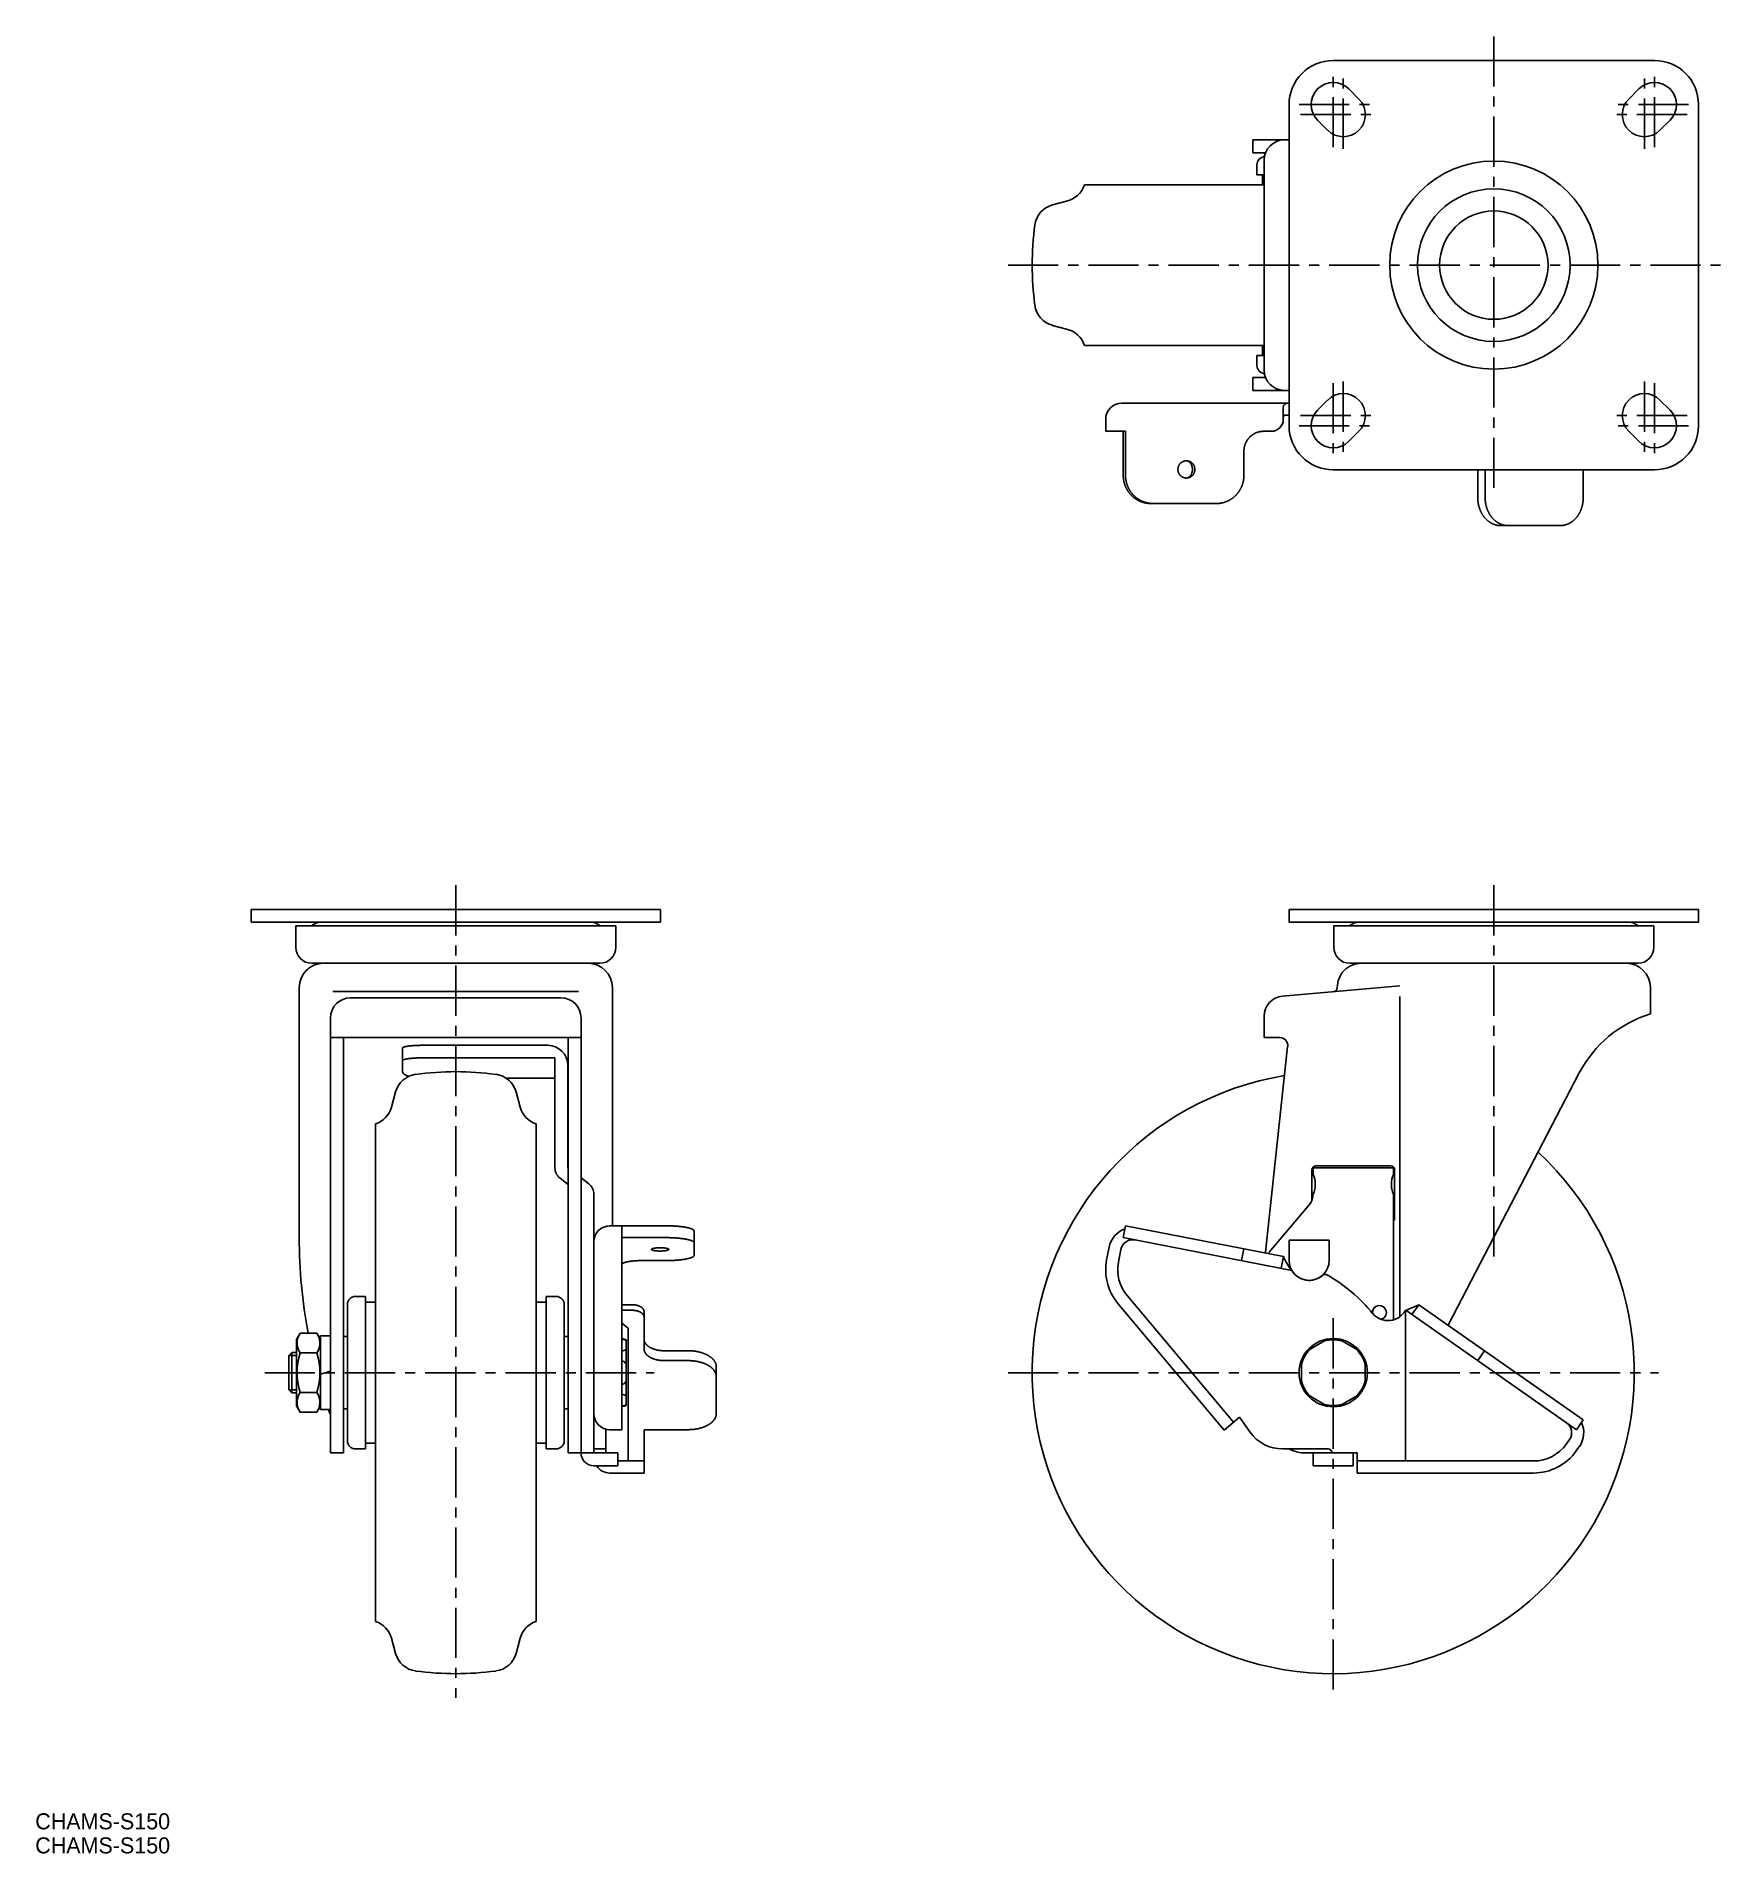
# Model space of a CAD drawing. Extents: x 787 to 1207, y 53 to 506.
import ezdxf

# ---------------------------------------------------------------- set-up
doc = ezdxf.new("R2010")
doc.units = 0
doc.header["$LTSCALE"] = 10
doc.linetypes.add('CENTER', pattern=[2, 1.25, -0.25, 0.25, -0.25])
doc.layers.get('0').update_dxf_attribs({"linetype": 'CONTINUOUS'})
doc.layers.add('CENTER', color=1, linetype='CENTER')

msp = doc.modelspace()

# ---------------------------------------------------------------- texts
at = {"color": 7, "linetype": 'CONTINUOUS'}
for p in [(786.41, 58.88), (786.41, 52.88)]:
    msp.add_text('CHAMS-S150', height=4, dxfattribs=at).set_placement(p)

# ---------------------------------------------------------------- linework, layer by layer
at = {"color": 7, "linetype": 'CONTINUOUS'}
for p, q in [((1189.75, 499.61), (1109.75, 499.61)), ((1116.14, 490), (1113.64, 492.5)), ((1185.86, 492.5), (1183.36, 490)), ((1098.75, 488.61), (1098.75, 408.61)), ((1105.86, 484.73), (1108.36, 482.23)), ((1191.14, 482.23), (1193.64, 484.73)), ((1200.75, 408.61), (1200.75, 488.61)), ((1089.75, 476.61), (1089.75, 479.81)), ((1089.75, 479.81), (1098.75, 479.81)), ((1092.89, 476.61), (1089.75, 476.61)), ((1090.75, 473.61), (1090.75, 471.11)), ((1090.75, 471.11), (1092.55, 471.11)), ((1092.15, 471.11), (1092.15, 468.61)), ((1092.55, 474.81), (1092.55, 422.41)), ((1092.55, 468.61), (1047.75, 468.61)), ((1043.33, 464.56), (1039.82, 463.62)), ((1043.33, 432.67), (1039.82, 433.61)), ((1047.75, 428.61), (1092.55, 428.61)), ((1090.75, 423.61), (1090.75, 426.11)), ((1090.75, 426.11), (1092.55, 426.11)), ((1092.15, 426.11), (1092.15, 428.61)), ((1089.75, 420.61), (1089.75, 417.41)), ((1092.89, 420.61), (1089.75, 420.61)), ((1089.75, 417.41), (1098.75, 417.41)), ((1057.06, 414.21), (1098.75, 414.21)), ((1097.31, 410.21), (1097.31, 413.21)), ((1108.36, 415), (1105.86, 412.5)), ((1193.64, 412.5), (1191.14, 415)), ((1053.06, 410.21), (1053.06, 407.21)), ((1097.81, 411.21), (1098.75, 411.21)), ((1053.06, 407.21), (1058.01, 407.21)), ((1057.44, 407.21), (1057.44, 396.21)), ((1058.01, 407.21), (1058.01, 396.21)), ((1092.4, 407.21), (1094.31, 407.21)), ((1113.64, 404.73), (1116.14, 407.23)), ((1183.36, 407.23), (1185.86, 404.73)), ((1087.5, 402.21), (1087.5, 396.21)), ((1109.75, 397.61), (1189.75, 397.61)), ((1145.74, 390.71), (1145.74, 397.61)), ((1147.58, 390.71), (1147.58, 397.61)), ((1172.04, 390.71), (1172.04, 397.61)), ((1064.31, 389.21), (1080.63, 389.21)), ((1151.47, 383.71), (1166.3, 383.71)), ((840.17, 288.09), (942.17, 288.09)), ((840.17, 288.09), (840.17, 284.89)), ((942.17, 288.09), (942.17, 284.89)), ((1098.75, 288.09), (1098.75, 284.89)), ((1200.75, 288.09), (1098.75, 288.09)), ((1200.75, 288.09), (1200.75, 284.89)), ((840.17, 284.89), (942.17, 284.89)), ((931.04, 283.96), (851.31, 283.96)), ((851.31, 283.96), (851.31, 278.66)), ((931.04, 283.96), (931.04, 278.66)), ((1098.75, 284.89), (1200.75, 284.89)), ((1109.89, 283.96), (1109.89, 278.66)), ((1189.62, 283.96), (1109.89, 283.96)), ((1133.75, 283.96), (1149.75, 283.96)), ((1189.62, 283.96), (1189.62, 278.66)), ((855.31, 274.66), (927.04, 274.66)), ((1113.89, 274.66), (1149.75, 274.66)), ((1113.89, 274.66), (1185.62, 274.66)), ((852.17, 211.94), (852.17, 268.66)), ((921.77, 267.66), (860.57, 267.66)), ((930.17, 268.66), (930.17, 211.94)), ((1097.12, 266.47), (1126.35, 269.03)), ((1188.75, 262.06), (1188.75, 268.66)), ((864.97, 266.07), (917.37, 266.07)), ((1126.35, 266.35), (1126.35, 186.6)), ((859.97, 152.66), (859.97, 261.07)), ((922.37, 152.66), (922.37, 261.07)), ((1092.55, 256.14), (1092.55, 261.49)), ((859.97, 256.14), (922.37, 256.14)), ((863.17, 152.66), (863.17, 256.14)), ((882.87, 254.23), (914.07, 254.23)), ((919.17, 152.66), (919.17, 256.14)), ((1092.55, 256.14), (1096.41, 256.14)), ((1098.39, 253.92), (1092.87, 202.69)), ((877.87, 247.74), (877.87, 253.53)), ((882.87, 251.1), (915.87, 251.1)), ((915.87, 251.1), (915.87, 223.66)), ((919.07, 249.23), (919.07, 223.66)), ((903.74, 246.02), (915.87, 246.02)), ((1171.05, 247.34), (1138.5, 184.64)), ((875.16, 238.83), (876.17, 242.6)), ((907.19, 238.83), (906.18, 242.6)), ((871.17, 234.66), (871.17, 110.66)), ((911.17, 234.66), (911.17, 110.66)), ((919.07, 223.66), (919.17, 223.59)), ((1104.45, 215.64), (1104.45, 223.16)), ((1104.75, 223.66), (1104.75, 223.88)), ((1104.75, 223.66), (1104.75, 222.03)), ((1124.75, 223.66), (1104.75, 223.66)), ((1105.45, 224.16), (1124.05, 224.16)), ((1124.75, 223.66), (1124.75, 222.03)), ((1125.05, 223.16), (1125.05, 211.16)), ((919.17, 219.58), (917.15, 221.11)), ((922.37, 221.17), (924.3, 219.72)), ((925.57, 217.16), (925.57, 152.66)), ((1093.8, 202.65), (1103.82, 214.59)), ((1124.75, 217.16), (1124.75, 185.82)), ((852.17, 211.94), (852.17, 206.31)), ((943.77, 209.26), (929.57, 209.26)), ((930.17, 209.46), (930.17, 211.94)), ((932.57, 158.46), (932.57, 209.26)), ((1058.01, 209.26), (1057.44, 206.31)), ((1058.01, 209.26), (1097.39, 201.61)), ((925.57, 205.26), (925.57, 152.66)), ((932.57, 206.31), (943.77, 206.31)), ((950.57, 201.93), (950.57, 207.92)), ((1053.92, 203.94), (1053.3, 200.76)), ((1057.44, 206.31), (1099.43, 198.15)), ((1098.75, 205.66), (1098.75, 200.66)), ((1098.75, 205.66), (1108.75, 205.66)), ((1108.75, 200.66), (1108.75, 205.66)), ((937.57, 200.59), (943.77, 200.59)), ((1056.86, 203.37), (1056.25, 200.19)), ((1087.46, 203.53), (1086.89, 200.59)), ((1096.81, 198.66), (1097.39, 201.61)), ((866.17, 191.66), (868.67, 191.66)), ((868.67, 191.66), (868.67, 153.66)), ((868.67, 190.26), (871.17, 190.26)), ((913.67, 190.26), (911.17, 190.26)), ((913.67, 191.66), (913.67, 153.66)), ((916.17, 191.66), (913.67, 191.66)), ((1058.4, 191.85), (1084.89, 160.29)), ((864.17, 155.66), (864.17, 189.66)), ((918.17, 155.66), (918.17, 189.66)), ((935.07, 189.6), (932.57, 189.6)), ((935.07, 188.22), (932.57, 188.22)), ((938.07, 178.54), (938.07, 188.04)), ((1056.1, 189.93), (1082.59, 158.36)), ((1131.08, 189.6), (1127.75, 188.19)), ((1127.75, 188.19), (1127.75, 150.66)), ((1170.32, 158.46), (1127.82, 188.22)), ((1131.08, 189.6), (1129.36, 187.14)), ((1172.04, 160.92), (1131.08, 189.6)), ((851.47, 180.91), (852.38, 182.48)), ((852.38, 182.48), (856.57, 182.48)), ((857.47, 180.91), (856.57, 182.48)), ((857.47, 163.46), (857.47, 181.86)), ((857.47, 181.86), (859.97, 181.86)), ((864.17, 181.66), (863.17, 181.66)), ((918.17, 181.66), (919.17, 181.66)), ((932.57, 184.98), (934.07, 183.78)), ((934.07, 183.78), (934.07, 150.66)), ((849.57, 176.91), (850.32, 177.66)), ((849.57, 172.66), (849.57, 176.91)), ((850.32, 177.66), (850.32, 167.66)), ((850.32, 177.66), (851.47, 177.66)), ((851.47, 180.91), (851.47, 164.41)), ((852.38, 177.57), (856.57, 177.57)), ((933.57, 180.86), (933.57, 178.66)), ((933.57, 178.66), (933.57, 166.66)), ((943.07, 178.13), (949.07, 178.13)), ((1108.41, 181.06), (1103.16, 178.02)), ((1111.1, 181.06), (1116.35, 178.02)), ((1147.46, 178.13), (1145.74, 175.67)), ((849.57, 172.66), (849.57, 168.41)), ((857.47, 172.33), (859.97, 173)), ((949.07, 175.67), (943.07, 175.67)), ((956.07, 174.11), (956.07, 162.48)), ((1101.81, 175.7), (1101.81, 172.66)), ((1101.81, 169.63), (1101.81, 172.66)), ((1117.69, 175.7), (1117.69, 172.66)), ((1117.69, 169.63), (1117.69, 172.66)), ((849.57, 168.41), (850.32, 167.66)), ((850.32, 167.66), (851.47, 167.66)), ((852.38, 167.75), (856.57, 167.75)), ((851.47, 164.41), (852.38, 162.85)), ((857.47, 164.41), (856.57, 162.85)), ((857.47, 163.46), (859.97, 163.46)), ((864.17, 163.66), (863.17, 163.66)), ((918.17, 163.66), (919.17, 163.66)), ((933.57, 166.66), (933.57, 164.46)), ((1108.41, 164.27), (1103.16, 167.3)), ((1111.1, 164.27), (1116.35, 167.3)), ((852.3, 162.85), (856.57, 162.85)), ((928.57, 152.66), (928.57, 158.59)), ((1086.42, 161.57), (1082.59, 158.36)), ((1088.98, 157.93), (1086.42, 161.57)), ((1172.04, 160.92), (1170.32, 158.46)), ((868.67, 155.06), (871.17, 155.06)), ((913.67, 155.06), (911.17, 155.06)), ((932.57, 158.46), (929.57, 158.46)), ((938.07, 147.66), (938.07, 158.46)), ((949.07, 158.46), (938.07, 158.46)), ((1167.84, 154.93), (1168.59, 156)), ((1170.3, 153.21), (1171.05, 154.28)), ((859.97, 152.66), (863.17, 152.66)), ((866.17, 153.66), (868.67, 153.66)), ((916.17, 153.66), (913.67, 153.66)), ((919.17, 152.66), (922.37, 152.66)), ((931.57, 152.66), (922.37, 152.66)), ((928.57, 153.66), (925.57, 153.66)), ((928.57, 152.66), (925.57, 152.66)), ((925.57, 149.46), (931.57, 149.46)), ((931.57, 149.46), (931.57, 152.66)), ((938.07, 150.66), (931.57, 150.66)), ((1097.17, 153.66), (1108.45, 153.66)), ((1115.75, 152.66), (1101.75, 152.66)), ((1104.75, 152.66), (1104.75, 149.46)), ((1104.75, 149.46), (1114.75, 149.46)), ((1109.45, 152.66), (1109.45, 152.66)), ((1109.45, 152.66), (1115.75, 152.66)), ((1114.75, 149.46), (1114.75, 152.66)), ((1115.75, 152.66), (1115.75, 147.66)), ((1159.65, 150.66), (1115.75, 150.66)), ((938.07, 147.66), (929.57, 147.66)), ((1159.65, 147.66), (1115.75, 147.66)), ((875.16, 106.49), (876.17, 102.73)), ((907.19, 106.49), (906.18, 102.73))]:
    msp.add_line(p, q, dxfattribs=at)
at = {"color": 3, "linetype": 'CONTINUOUS'}
for p, q in [((849.57, 176.91), (851.47, 176.91)), ((849.57, 168.41), (851.47, 168.41))]:
    msp.add_line(p, q, dxfattribs=at)
at = {"color": 7, "linetype": 'CONTINUOUS'}
for points in [[(933.57, 180.56, 0.264449), (933.49, 180.7, 0.0739), (932.99, 180.91, 0.024605), (932.57, 180.99, 0.024605)], [(932.57, 178.09, 0.024605), (932.99, 178.17, 0.0739), (933.49, 178.37, 0.264449), (933.57, 178.51)], [(933.57, 174.71, 0.176531), (933.45, 175.04, 0.103862), (932.99, 175.41, 0.044519), (932.57, 175.57, 0.044519)], [(933.57, 170.61, -0.176531), (933.45, 170.28, -0.103862), (932.99, 169.92, -0.044519), (932.57, 169.76, -0.044519)], [(932.57, 167.24, -0.024605), (932.99, 167.16, -0.0739), (933.49, 166.95, -0.264449), (933.57, 166.81)], [(933.57, 164.76, -0.264449), (933.49, 164.62, -0.0739), (932.99, 164.41, -0.024605), (932.57, 164.33, -0.024605)]]:
    msp.add_lwpolyline(points, format="xyb", dxfattribs=at)
for points in [[(1092.4, 407.21, 0), (1092.34, 407.21, 0), (1092.28, 407.21, 0), (1092.22, 407.21, 0), (1092.16, 407.21, 0), (1092.1, 407.2, 0), (1092.04, 407.2, 0), (1091.98, 407.2, 0), (1091.92, 407.19, 0), (1091.86, 407.18, 0), (1091.8, 407.18, 0), (1091.74, 407.17, 0), (1091.68, 407.16, 0), (1091.63, 407.15, 0), (1091.57, 407.14, 0), (1091.51, 407.13, 0), (1091.45, 407.12, 0), (1091.39, 407.11, 0), (1091.33, 407.09, 0), (1091.27, 407.08, 0), (1091.21, 407.06, 0), (1091.15, 407.05, 0), (1091.1, 407.03, 0), (1091.04, 407.02, 0), (1090.98, 407, 0), (1090.92, 406.98, 0), (1090.87, 406.96, 0), (1090.81, 406.94, 0), (1090.75, 406.92, 0), (1090.69, 406.9, 0), (1090.64, 406.88, 0), (1090.58, 406.86, 0), (1090.53, 406.83, 0), (1090.47, 406.81, 0), (1090.42, 406.79, 0), (1090.36, 406.76, 0), (1090.31, 406.74, 0), (1090.25, 406.71, 0), (1090.2, 406.68, 0), (1090.14, 406.65, 0), (1090.09, 406.62, 0), (1090.04, 406.6, 0), (1089.99, 406.56, 0), (1089.93, 406.54, 0), (1089.88, 406.5, 0), (1089.83, 406.47, 0), (1089.78, 406.44, 0), (1089.73, 406.41, 0), (1089.68, 406.37, 0), (1089.63, 406.34, 0), (1089.58, 406.3, 0), (1089.53, 406.27, 0), (1089.48, 406.23, 0), (1089.43, 406.19, 0), (1089.39, 406.16, 0), (1089.34, 406.12, 0), (1089.29, 406.08, 0), (1089.24, 406.04, 0), (1089.2, 406, 0), (1089.15, 405.96, 0), (1089.11, 405.92, 0), (1089.06, 405.88, 0), (1089.02, 405.84, 0), (1088.98, 405.79, 0), (1088.93, 405.75, 0), (1088.89, 405.71, 0), (1088.85, 405.66, 0), (1088.81, 405.62, 0), (1088.77, 405.57, 0), (1088.73, 405.53, 0), (1088.69, 405.48, 0), (1088.65, 405.43, 0), (1088.61, 405.39, 0), (1088.57, 405.34, 0), (1088.54, 405.29, 0), (1088.5, 405.24, 0), (1088.46, 405.19, 0), (1088.43, 405.14, 0), (1088.39, 405.09, 0), (1088.36, 405.04, 0), (1088.32, 404.99, 0), (1088.29, 404.94, 0), (1088.26, 404.89, 0), (1088.23, 404.84, 0), (1088.2, 404.79, 0), (1088.16, 404.73, 0), (1088.13, 404.68, 0), (1088.11, 404.63, 0), (1088.08, 404.57, 0), (1088.05, 404.52, 0), (1088.02, 404.46, 0), (1087.99, 404.41, 0), (1087.97, 404.35, 0), (1087.94, 404.3, 0), (1087.92, 404.24, 0), (1087.89, 404.19, 0), (1087.87, 404.13, 0), (1087.85, 404.07, 0), (1087.83, 404.01, 0), (1087.8, 403.96, 0), (1087.78, 403.9, 0), (1087.76, 403.84, 0), (1087.74, 403.78, 0), (1087.73, 403.73, 0), (1087.71, 403.67, 0), (1087.69, 403.61, 0), (1087.67, 403.55, 0), (1087.66, 403.49, 0), (1087.64, 403.43, 0), (1087.63, 403.37, 0), (1087.62, 403.31, 0), (1087.6, 403.25, 0), (1087.59, 403.19, 0), (1087.58, 403.13, 0), (1087.57, 403.07, 0), (1087.56, 403.01, 0), (1087.55, 402.95, 0), (1087.54, 402.89, 0), (1087.53, 402.83, 0), (1087.53, 402.77, 0), (1087.52, 402.7, 0), (1087.51, 402.64, 0), (1087.51, 402.58, 0), (1087.51, 402.52, 0), (1087.5, 402.46, 0), (1087.5, 402.4, 0), (1087.5, 402.34, 0), (1087.5, 402.28, 0), (1087.5, 402.21, 0)], [(1073.17, 399.87, 0), (1073.11, 399.86, 0), (1073.06, 399.86, 0), (1073.01, 399.86, 0), (1072.96, 399.85, 0), (1072.91, 399.85, 0), (1072.86, 399.84, 0), (1072.8, 399.83, 0), (1072.75, 399.82, 0), (1072.7, 399.81, 0), (1072.65, 399.8, 0), (1072.6, 399.79, 0), (1072.55, 399.77, 0), (1072.5, 399.76, 0), (1072.45, 399.74, 0), (1072.41, 399.72, 0), (1072.36, 399.7, 0), (1072.31, 399.68, 0), (1072.26, 399.66, 0), (1072.22, 399.63, 0), (1072.17, 399.61, 0), (1072.12, 399.58, 0), (1072.08, 399.56, 0), (1072.04, 399.53, 0), (1071.99, 399.5, 0), (1071.95, 399.47, 0), (1071.91, 399.44, 0), (1071.87, 399.41, 0), (1071.83, 399.38, 0), (1071.79, 399.34, 0), (1071.75, 399.31, 0), (1071.71, 399.27, 0), (1071.67, 399.24, 0), (1071.64, 399.2, 0), (1071.6, 399.16, 0), (1071.57, 399.12, 0), (1071.53, 399.08, 0), (1071.5, 399.04, 0), (1071.47, 399, 0), (1071.44, 398.95, 0), (1071.41, 398.91, 0), (1071.38, 398.87, 0), (1071.35, 398.82, 0), (1071.33, 398.77, 0), (1071.3, 398.73, 0), (1071.28, 398.68, 0), (1071.26, 398.63, 0), (1071.24, 398.59, 0), (1071.22, 398.54, 0), (1071.2, 398.49, 0), (1071.18, 398.44, 0), (1071.16, 398.39, 0), (1071.15, 398.34, 0), (1071.13, 398.29, 0), (1071.12, 398.24, 0), (1071.11, 398.19, 0), (1071.1, 398.13, 0), (1071.09, 398.08, 0), (1071.08, 398.03, 0), (1071.07, 397.98, 0), (1071.06, 397.93, 0), (1071.06, 397.87, 0), (1071.06, 397.82, 0), (1071.06, 397.77, 0), (1071.05, 397.71, 0), (1071.06, 397.66, 0), (1071.06, 397.61, 0), (1071.06, 397.56, 0), (1071.06, 397.5, 0), (1071.07, 397.45, 0), (1071.08, 397.4, 0), (1071.09, 397.35, 0), (1071.1, 397.3, 0), (1071.11, 397.24, 0), (1071.12, 397.19, 0), (1071.13, 397.14, 0), (1071.15, 397.09, 0), (1071.16, 397.04, 0), (1071.18, 396.99, 0), (1071.2, 396.94, 0), (1071.22, 396.89, 0), (1071.24, 396.84, 0), (1071.26, 396.8, 0), (1071.28, 396.75, 0), (1071.3, 396.7, 0), (1071.33, 396.65, 0), (1071.35, 396.61, 0), (1071.38, 396.56, 0), (1071.41, 396.52, 0), (1071.44, 396.48, 0), (1071.47, 396.43, 0), (1071.5, 396.39, 0), (1071.53, 396.35, 0), (1071.57, 396.31, 0), (1071.6, 396.27, 0), (1071.64, 396.23, 0), (1071.67, 396.19, 0), (1071.71, 396.16, 0), (1071.75, 396.12, 0), (1071.79, 396.09, 0), (1071.83, 396.05, 0), (1071.87, 396.02, 0), (1071.91, 395.99, 0), (1071.95, 395.96, 0), (1071.99, 395.93, 0), (1072.04, 395.9, 0), (1072.08, 395.87, 0), (1072.12, 395.84, 0), (1072.17, 395.82, 0), (1072.22, 395.79, 0), (1072.26, 395.77, 0), (1072.31, 395.75, 0), (1072.36, 395.73, 0), (1072.41, 395.71, 0), (1072.45, 395.69, 0), (1072.5, 395.67, 0), (1072.55, 395.66, 0), (1072.6, 395.64, 0), (1072.65, 395.63, 0), (1072.7, 395.62, 0), (1072.75, 395.61, 0), (1072.8, 395.6, 0), (1072.86, 395.59, 0), (1072.91, 395.58, 0), (1072.96, 395.57, 0), (1073.01, 395.57, 0), (1073.06, 395.57, 0), (1073.11, 395.56, 0), (1073.17, 395.56, 0)], [(1073.17, 395.56, 0), (1073.22, 395.56, 0), (1073.27, 395.57, 0), (1073.32, 395.57, 0), (1073.37, 395.57, 0), (1073.42, 395.58, 0), (1073.47, 395.59, 0), (1073.53, 395.6, 0), (1073.58, 395.61, 0), (1073.63, 395.62, 0), (1073.68, 395.63, 0), (1073.73, 395.64, 0), (1073.78, 395.66, 0), (1073.83, 395.67, 0), (1073.88, 395.69, 0), (1073.92, 395.71, 0), (1073.97, 395.73, 0), (1074.02, 395.75, 0), (1074.07, 395.77, 0), (1074.11, 395.79, 0), (1074.16, 395.82, 0), (1074.21, 395.84, 0), (1074.25, 395.87, 0), (1074.29, 395.9, 0), (1074.34, 395.93, 0), (1074.38, 395.96, 0), (1074.42, 395.99, 0), (1074.46, 396.02, 0), (1074.5, 396.05, 0), (1074.54, 396.09, 0), (1074.58, 396.12, 0), (1074.62, 396.16, 0), (1074.66, 396.19, 0), (1074.69, 396.23, 0), (1074.73, 396.27, 0), (1074.76, 396.31, 0), (1074.8, 396.35, 0), (1074.83, 396.39, 0), (1074.86, 396.43, 0), (1074.89, 396.48, 0), (1074.92, 396.52, 0), (1074.95, 396.56, 0), (1074.98, 396.61, 0), (1075, 396.65, 0), (1075.03, 396.7, 0), (1075.05, 396.75, 0), (1075.07, 396.8, 0), (1075.09, 396.84, 0), (1075.11, 396.89, 0), (1075.13, 396.94, 0), (1075.15, 396.99, 0), (1075.17, 397.04, 0), (1075.18, 397.09, 0), (1075.2, 397.14, 0), (1075.21, 397.19, 0), (1075.22, 397.24, 0), (1075.24, 397.3, 0), (1075.24, 397.35, 0), (1075.25, 397.4, 0), (1075.26, 397.45, 0), (1075.27, 397.5, 0), (1075.27, 397.56, 0), (1075.27, 397.61, 0), (1075.27, 397.66, 0), (1075.28, 397.71, 0), (1075.27, 397.77, 0), (1075.27, 397.82, 0), (1075.27, 397.87, 0), (1075.27, 397.93, 0), (1075.26, 397.98, 0), (1075.25, 398.03, 0), (1075.24, 398.08, 0), (1075.24, 398.13, 0), (1075.22, 398.19, 0), (1075.21, 398.24, 0), (1075.2, 398.29, 0), (1075.18, 398.34, 0), (1075.17, 398.39, 0), (1075.15, 398.44, 0), (1075.13, 398.49, 0), (1075.11, 398.54, 0), (1075.09, 398.59, 0), (1075.07, 398.63, 0), (1075.05, 398.68, 0), (1075.03, 398.73, 0), (1075, 398.77, 0), (1074.98, 398.82, 0), (1074.95, 398.87, 0), (1074.92, 398.91, 0), (1074.89, 398.95, 0), (1074.86, 399, 0), (1074.83, 399.04, 0), (1074.8, 399.08, 0), (1074.76, 399.12, 0), (1074.73, 399.16, 0), (1074.69, 399.2, 0), (1074.66, 399.24, 0), (1074.62, 399.27, 0), (1074.58, 399.31, 0), (1074.54, 399.34, 0), (1074.5, 399.38, 0), (1074.46, 399.41, 0), (1074.42, 399.44, 0), (1074.38, 399.47, 0), (1074.34, 399.5, 0), (1074.29, 399.53, 0), (1074.25, 399.56, 0), (1074.21, 399.58, 0), (1074.16, 399.61, 0), (1074.11, 399.63, 0), (1074.07, 399.66, 0), (1074.02, 399.68, 0), (1073.97, 399.7, 0), (1073.92, 399.72, 0), (1073.88, 399.74, 0), (1073.83, 399.76, 0), (1073.78, 399.77, 0), (1073.73, 399.79, 0), (1073.68, 399.8, 0), (1073.63, 399.81, 0), (1073.58, 399.82, 0), (1073.53, 399.83, 0), (1073.47, 399.84, 0), (1073.42, 399.85, 0), (1073.37, 399.85, 0), (1073.32, 399.86, 0), (1073.27, 399.86, 0), (1073.22, 399.86, 0), (1073.17, 399.87, 0)], [(1073.17, 395.56, 0), (1073.2, 395.56, 0), (1073.24, 395.57, 0), (1073.28, 395.57, 0), (1073.31, 395.57, 0), (1073.35, 395.58, 0), (1073.39, 395.59, 0), (1073.42, 395.6, 0), (1073.46, 395.61, 0), (1073.49, 395.62, 0), (1073.53, 395.63, 0), (1073.57, 395.64, 0), (1073.6, 395.66, 0), (1073.64, 395.67, 0), (1073.67, 395.69, 0), (1073.7, 395.71, 0), (1073.74, 395.73, 0), (1073.77, 395.75, 0), (1073.81, 395.77, 0), (1073.84, 395.79, 0), (1073.87, 395.82, 0), (1073.9, 395.84, 0), (1073.94, 395.87, 0), (1073.97, 395.9, 0), (1074, 395.93, 0), (1074.03, 395.96, 0), (1074.06, 395.99, 0), (1074.09, 396.02, 0), (1074.12, 396.05, 0), (1074.14, 396.09, 0), (1074.17, 396.12, 0), (1074.2, 396.16, 0), (1074.23, 396.19, 0), (1074.25, 396.23, 0), (1074.28, 396.27, 0), (1074.3, 396.31, 0), (1074.32, 396.35, 0), (1074.35, 396.39, 0), (1074.37, 396.43, 0), (1074.39, 396.48, 0), (1074.41, 396.52, 0), (1074.43, 396.56, 0), (1074.45, 396.61, 0), (1074.47, 396.65, 0), (1074.49, 396.7, 0), (1074.5, 396.75, 0), (1074.52, 396.8, 0), (1074.54, 396.84, 0), (1074.55, 396.89, 0), (1074.56, 396.94, 0), (1074.58, 396.99, 0), (1074.59, 397.04, 0), (1074.6, 397.09, 0), (1074.61, 397.14, 0), (1074.62, 397.19, 0), (1074.63, 397.24, 0), (1074.64, 397.3, 0), (1074.64, 397.35, 0), (1074.65, 397.4, 0), (1074.65, 397.45, 0), (1074.66, 397.5, 0), (1074.66, 397.56, 0), (1074.66, 397.61, 0), (1074.66, 397.66, 0), (1074.66, 397.71, 0), (1074.66, 397.77, 0), (1074.66, 397.82, 0), (1074.66, 397.87, 0), (1074.66, 397.93, 0), (1074.65, 397.98, 0), (1074.65, 398.03, 0), (1074.64, 398.08, 0), (1074.64, 398.13, 0), (1074.63, 398.19, 0), (1074.62, 398.24, 0), (1074.61, 398.29, 0), (1074.6, 398.34, 0), (1074.59, 398.39, 0), (1074.58, 398.44, 0), (1074.56, 398.49, 0), (1074.55, 398.54, 0), (1074.54, 398.59, 0), (1074.52, 398.63, 0), (1074.5, 398.68, 0), (1074.49, 398.73, 0), (1074.47, 398.77, 0), (1074.45, 398.82, 0), (1074.43, 398.87, 0), (1074.41, 398.91, 0), (1074.39, 398.95, 0), (1074.37, 399, 0), (1074.35, 399.04, 0), (1074.32, 399.08, 0), (1074.3, 399.12, 0), (1074.28, 399.16, 0), (1074.25, 399.2, 0), (1074.23, 399.24, 0), (1074.2, 399.27, 0), (1074.17, 399.31, 0), (1074.14, 399.34, 0), (1074.12, 399.38, 0), (1074.09, 399.41, 0), (1074.06, 399.44, 0), (1074.03, 399.47, 0), (1074, 399.5, 0), (1073.97, 399.53, 0), (1073.94, 399.56, 0), (1073.9, 399.58, 0), (1073.87, 399.61, 0), (1073.84, 399.63, 0), (1073.81, 399.66, 0), (1073.77, 399.68, 0), (1073.74, 399.7, 0), (1073.7, 399.72, 0), (1073.67, 399.74, 0), (1073.64, 399.76, 0), (1073.6, 399.77, 0), (1073.57, 399.79, 0), (1073.53, 399.8, 0), (1073.49, 399.81, 0), (1073.46, 399.82, 0), (1073.42, 399.83, 0), (1073.39, 399.84, 0), (1073.35, 399.85, 0), (1073.31, 399.85, 0), (1073.28, 399.86, 0), (1073.24, 399.86, 0), (1073.2, 399.86, 0), (1073.17, 399.87, 0)], [(1057.44, 396.21, 0), (1057.44, 396.13, 0), (1057.44, 396.04, 0), (1057.44, 395.96, 0), (1057.45, 395.87, 0), (1057.45, 395.79, 0), (1057.46, 395.7, 0), (1057.46, 395.61, 0), (1057.47, 395.53, 0), (1057.48, 395.44, 0), (1057.49, 395.36, 0), (1057.5, 395.27, 0), (1057.51, 395.19, 0), (1057.52, 395.1, 0), (1057.54, 395.02, 0), (1057.55, 394.93, 0), (1057.57, 394.85, 0), (1057.59, 394.76, 0), (1057.6, 394.68, 0), (1057.62, 394.6, 0), (1057.64, 394.51, 0), (1057.66, 394.43, 0), (1057.69, 394.35, 0), (1057.71, 394.26, 0), (1057.73, 394.18, 0), (1057.76, 394.1, 0), (1057.78, 394.02, 0), (1057.81, 393.94, 0), (1057.84, 393.86, 0), (1057.87, 393.78, 0), (1057.9, 393.69, 0), (1057.93, 393.62, 0), (1057.96, 393.54, 0), (1057.99, 393.46, 0), (1058.03, 393.38, 0), (1058.06, 393.3, 0), (1058.1, 393.22, 0), (1058.13, 393.14, 0), (1058.17, 393.07, 0), (1058.21, 392.99, 0), (1058.25, 392.92, 0), (1058.29, 392.84, 0), (1058.33, 392.76, 0), (1058.37, 392.69, 0), (1058.42, 392.62, 0), (1058.46, 392.54, 0), (1058.5, 392.47, 0), (1058.55, 392.4, 0), (1058.6, 392.33, 0), (1058.64, 392.25, 0), (1058.69, 392.18, 0), (1058.74, 392.11, 0), (1058.79, 392.05, 0), (1058.84, 391.98, 0), (1058.89, 391.91, 0), (1058.94, 391.84, 0), (1059, 391.77, 0), (1059.05, 391.71, 0), (1059.11, 391.64, 0), (1059.16, 391.58, 0), (1059.22, 391.51, 0), (1059.27, 391.45, 0), (1059.33, 391.39, 0), (1059.39, 391.33, 0), (1059.45, 391.26, 0), (1059.51, 391.2, 0), (1059.57, 391.14, 0), (1059.63, 391.09, 0), (1059.69, 391.03, 0), (1059.76, 390.97, 0), (1059.82, 390.91, 0), (1059.88, 390.86, 0), (1059.95, 390.8, 0), (1060.02, 390.75, 0), (1060.08, 390.7, 0), (1060.15, 390.64, 0), (1060.22, 390.59, 0), (1060.28, 390.54, 0), (1060.35, 390.49, 0), (1060.42, 390.44, 0), (1060.49, 390.39, 0), (1060.56, 390.35, 0), (1060.63, 390.3, 0), (1060.7, 390.25, 0), (1060.78, 390.21, 0), (1060.85, 390.17, 0), (1060.92, 390.12, 0), (1061, 390.08, 0), (1061.07, 390.04, 0), (1061.14, 390, 0), (1061.22, 389.96, 0), (1061.29, 389.92, 0), (1061.37, 389.89, 0), (1061.45, 389.85, 0), (1061.52, 389.81, 0), (1061.6, 389.78, 0), (1061.68, 389.75, 0), (1061.76, 389.71, 0), (1061.84, 389.68, 0), (1061.91, 389.65, 0), (1061.99, 389.62, 0), (1062.07, 389.6, 0), (1062.15, 389.57, 0), (1062.23, 389.54, 0), (1062.31, 389.52, 0), (1062.39, 389.49, 0), (1062.48, 389.47, 0), (1062.56, 389.45, 0), (1062.64, 389.42, 0), (1062.72, 389.4, 0), (1062.8, 389.38, 0), (1062.89, 389.37, 0), (1062.97, 389.35, 0), (1063.05, 389.33, 0), (1063.13, 389.32, 0), (1063.22, 389.3, 0), (1063.3, 389.29, 0), (1063.38, 389.28, 0), (1063.47, 389.27, 0), (1063.55, 389.26, 0), (1063.64, 389.25, 0), (1063.72, 389.24, 0), (1063.8, 389.23, 0), (1063.89, 389.23, 0), (1063.97, 389.22, 0), (1064.06, 389.22, 0), (1064.14, 389.22, 0), (1064.22, 389.21, 0), (1064.31, 389.21, 0)], [(1058.01, 396.21, 0), (1058.01, 396.13, 0), (1058.01, 396.04, 0), (1058.01, 395.96, 0), (1058.02, 395.87, 0), (1058.02, 395.79, 0), (1058.03, 395.7, 0), (1058.04, 395.61, 0), (1058.04, 395.53, 0), (1058.05, 395.44, 0), (1058.06, 395.36, 0), (1058.07, 395.27, 0), (1058.08, 395.19, 0), (1058.1, 395.1, 0), (1058.11, 395.02, 0), (1058.13, 394.93, 0), (1058.14, 394.85, 0), (1058.16, 394.76, 0), (1058.18, 394.68, 0), (1058.2, 394.6, 0), (1058.22, 394.51, 0), (1058.24, 394.43, 0), (1058.26, 394.35, 0), (1058.28, 394.26, 0), (1058.31, 394.18, 0), (1058.33, 394.1, 0), (1058.36, 394.02, 0), (1058.38, 393.94, 0), (1058.41, 393.86, 0), (1058.44, 393.78, 0), (1058.47, 393.69, 0), (1058.5, 393.62, 0), (1058.53, 393.54, 0), (1058.57, 393.46, 0), (1058.6, 393.38, 0), (1058.63, 393.3, 0), (1058.67, 393.22, 0), (1058.71, 393.14, 0), (1058.74, 393.07, 0), (1058.78, 392.99, 0), (1058.82, 392.92, 0), (1058.86, 392.84, 0), (1058.9, 392.76, 0), (1058.94, 392.69, 0), (1058.99, 392.62, 0), (1059.03, 392.54, 0), (1059.08, 392.47, 0), (1059.12, 392.4, 0), (1059.17, 392.33, 0), (1059.22, 392.25, 0), (1059.26, 392.18, 0), (1059.31, 392.11, 0), (1059.36, 392.05, 0), (1059.41, 391.98, 0), (1059.46, 391.91, 0), (1059.52, 391.84, 0), (1059.57, 391.77, 0), (1059.62, 391.71, 0), (1059.68, 391.64, 0), (1059.73, 391.58, 0), (1059.79, 391.51, 0), (1059.85, 391.45, 0), (1059.9, 391.39, 0), (1059.96, 391.33, 0), (1060.02, 391.26, 0), (1060.08, 391.2, 0), (1060.14, 391.14, 0), (1060.2, 391.09, 0), (1060.27, 391.03, 0), (1060.33, 390.97, 0), (1060.39, 390.91, 0), (1060.46, 390.86, 0), (1060.52, 390.8, 0), (1060.59, 390.75, 0), (1060.65, 390.7, 0), (1060.72, 390.64, 0), (1060.79, 390.59, 0), (1060.86, 390.54, 0), (1060.92, 390.49, 0), (1060.99, 390.44, 0), (1061.06, 390.39, 0), (1061.13, 390.35, 0), (1061.21, 390.3, 0), (1061.28, 390.25, 0), (1061.35, 390.21, 0), (1061.42, 390.17, 0), (1061.49, 390.12, 0), (1061.57, 390.08, 0), (1061.64, 390.04, 0), (1061.72, 390, 0), (1061.79, 389.96, 0), (1061.87, 389.92, 0), (1061.94, 389.89, 0), (1062.02, 389.85, 0), (1062.1, 389.81, 0), (1062.17, 389.78, 0), (1062.25, 389.75, 0), (1062.33, 389.71, 0), (1062.41, 389.68, 0), (1062.49, 389.65, 0), (1062.57, 389.62, 0), (1062.65, 389.6, 0), (1062.73, 389.57, 0), (1062.81, 389.54, 0), (1062.89, 389.52, 0), (1062.97, 389.49, 0), (1063.05, 389.47, 0), (1063.13, 389.45, 0), (1063.21, 389.42, 0), (1063.29, 389.4, 0), (1063.38, 389.38, 0), (1063.46, 389.37, 0), (1063.54, 389.35, 0), (1063.62, 389.33, 0), (1063.71, 389.32, 0), (1063.79, 389.3, 0), (1063.87, 389.29, 0), (1063.96, 389.28, 0), (1064.04, 389.27, 0), (1064.12, 389.26, 0), (1064.21, 389.25, 0), (1064.29, 389.24, 0), (1064.38, 389.23, 0), (1064.46, 389.23, 0), (1064.54, 389.22, 0), (1064.63, 389.22, 0), (1064.71, 389.22, 0), (1064.8, 389.21, 0), (1064.88, 389.21, 0)], [(1087.5, 396.21, 0), (1087.5, 396.13, 0), (1087.49, 396.04, 0), (1087.49, 395.96, 0), (1087.49, 395.87, 0), (1087.48, 395.79, 0), (1087.48, 395.7, 0), (1087.47, 395.61, 0), (1087.46, 395.53, 0), (1087.45, 395.44, 0), (1087.45, 395.36, 0), (1087.43, 395.27, 0), (1087.42, 395.19, 0), (1087.41, 395.1, 0), (1087.4, 395.02, 0), (1087.38, 394.93, 0), (1087.36, 394.85, 0), (1087.35, 394.76, 0), (1087.33, 394.68, 0), (1087.31, 394.6, 0), (1087.29, 394.51, 0), (1087.27, 394.43, 0), (1087.25, 394.35, 0), (1087.22, 394.26, 0), (1087.2, 394.18, 0), (1087.18, 394.1, 0), (1087.15, 394.02, 0), (1087.12, 393.94, 0), (1087.1, 393.86, 0), (1087.07, 393.78, 0), (1087.04, 393.69, 0), (1087.01, 393.62, 0), (1086.97, 393.54, 0), (1086.94, 393.46, 0), (1086.91, 393.38, 0), (1086.87, 393.3, 0), (1086.84, 393.22, 0), (1086.8, 393.14, 0), (1086.76, 393.07, 0), (1086.72, 392.99, 0), (1086.69, 392.92, 0), (1086.65, 392.84, 0), (1086.6, 392.76, 0), (1086.56, 392.69, 0), (1086.52, 392.62, 0), (1086.48, 392.54, 0), (1086.43, 392.47, 0), (1086.39, 392.4, 0), (1086.34, 392.33, 0), (1086.29, 392.25, 0), (1086.24, 392.18, 0), (1086.19, 392.11, 0), (1086.14, 392.05, 0), (1086.09, 391.98, 0), (1086.04, 391.91, 0), (1085.99, 391.84, 0), (1085.94, 391.77, 0), (1085.88, 391.71, 0), (1085.83, 391.64, 0), (1085.77, 391.58, 0), (1085.72, 391.51, 0), (1085.66, 391.45, 0), (1085.6, 391.39, 0), (1085.54, 391.33, 0), (1085.48, 391.26, 0), (1085.42, 391.2, 0), (1085.36, 391.14, 0), (1085.3, 391.09, 0), (1085.24, 391.03, 0), (1085.18, 390.97, 0), (1085.11, 390.91, 0), (1085.05, 390.86, 0), (1084.98, 390.8, 0), (1084.92, 390.75, 0), (1084.85, 390.7, 0), (1084.79, 390.64, 0), (1084.72, 390.59, 0), (1084.65, 390.54, 0), (1084.58, 390.49, 0), (1084.51, 390.44, 0), (1084.44, 390.39, 0), (1084.37, 390.35, 0), (1084.3, 390.3, 0), (1084.23, 390.25, 0), (1084.16, 390.21, 0), (1084.09, 390.17, 0), (1084.01, 390.12, 0), (1083.94, 390.08, 0), (1083.86, 390.04, 0), (1083.79, 390, 0), (1083.71, 389.96, 0), (1083.64, 389.92, 0), (1083.56, 389.89, 0), (1083.49, 389.85, 0), (1083.41, 389.81, 0), (1083.33, 389.78, 0), (1083.25, 389.75, 0), (1083.18, 389.71, 0), (1083.1, 389.68, 0), (1083.02, 389.65, 0), (1082.94, 389.62, 0), (1082.86, 389.6, 0), (1082.78, 389.57, 0), (1082.7, 389.54, 0), (1082.62, 389.52, 0), (1082.54, 389.49, 0), (1082.46, 389.47, 0), (1082.38, 389.45, 0), (1082.3, 389.42, 0), (1082.21, 389.4, 0), (1082.13, 389.38, 0), (1082.05, 389.37, 0), (1081.97, 389.35, 0), (1081.88, 389.33, 0), (1081.8, 389.32, 0), (1081.72, 389.3, 0), (1081.63, 389.29, 0), (1081.55, 389.28, 0), (1081.47, 389.27, 0), (1081.38, 389.26, 0), (1081.3, 389.25, 0), (1081.21, 389.24, 0), (1081.13, 389.23, 0), (1081.05, 389.23, 0), (1080.96, 389.22, 0), (1080.88, 389.22, 0), (1080.79, 389.22, 0), (1080.71, 389.21, 0), (1080.63, 389.21, 0)], [(1145.74, 390.71, 0), (1145.74, 390.63, 0), (1145.74, 390.54, 0), (1145.74, 390.46, 0), (1145.75, 390.37, 0), (1145.75, 390.29, 0), (1145.76, 390.2, 0), (1145.76, 390.11, 0), (1145.77, 390.03, 0), (1145.78, 389.94, 0), (1145.78, 389.86, 0), (1145.79, 389.77, 0), (1145.8, 389.69, 0), (1145.81, 389.6, 0), (1145.82, 389.52, 0), (1145.84, 389.43, 0), (1145.85, 389.35, 0), (1145.86, 389.26, 0), (1145.88, 389.18, 0), (1145.9, 389.1, 0), (1145.91, 389.01, 0), (1145.93, 388.93, 0), (1145.95, 388.85, 0), (1145.97, 388.76, 0), (1145.99, 388.68, 0), (1146.01, 388.6, 0), (1146.03, 388.52, 0), (1146.05, 388.44, 0), (1146.08, 388.36, 0), (1146.1, 388.28, 0), (1146.12, 388.19, 0), (1146.15, 388.12, 0), (1146.18, 388.04, 0), (1146.2, 387.96, 0), (1146.23, 387.88, 0), (1146.26, 387.8, 0), (1146.29, 387.72, 0), (1146.32, 387.64, 0), (1146.35, 387.57, 0), (1146.38, 387.49, 0), (1146.42, 387.42, 0), (1146.45, 387.34, 0), (1146.49, 387.26, 0), (1146.52, 387.19, 0), (1146.56, 387.12, 0), (1146.59, 387.04, 0), (1146.63, 386.97, 0), (1146.67, 386.9, 0), (1146.71, 386.83, 0), (1146.75, 386.75, 0), (1146.79, 386.68, 0), (1146.83, 386.61, 0), (1146.87, 386.55, 0), (1146.91, 386.48, 0), (1146.95, 386.41, 0), (1147, 386.34, 0), (1147.04, 386.27, 0), (1147.09, 386.21, 0), (1147.13, 386.14, 0), (1147.18, 386.08, 0), (1147.23, 386.01, 0), (1147.27, 385.95, 0), (1147.32, 385.89, 0), (1147.37, 385.83, 0), (1147.42, 385.76, 0), (1147.47, 385.7, 0), (1147.52, 385.64, 0), (1147.57, 385.59, 0), (1147.62, 385.53, 0), (1147.68, 385.47, 0), (1147.73, 385.41, 0), (1147.78, 385.36, 0), (1147.84, 385.3, 0), (1147.89, 385.25, 0), (1147.95, 385.2, 0), (1148, 385.14, 0), (1148.06, 385.09, 0), (1148.12, 385.04, 0), (1148.17, 384.99, 0), (1148.23, 384.94, 0), (1148.29, 384.89, 0), (1148.35, 384.85, 0), (1148.41, 384.8, 0), (1148.47, 384.75, 0), (1148.53, 384.71, 0), (1148.59, 384.67, 0), (1148.65, 384.62, 0), (1148.71, 384.58, 0), (1148.77, 384.54, 0), (1148.83, 384.5, 0), (1148.9, 384.46, 0), (1148.96, 384.42, 0), (1149.02, 384.39, 0), (1149.09, 384.35, 0), (1149.15, 384.31, 0), (1149.22, 384.28, 0), (1149.28, 384.25, 0), (1149.35, 384.21, 0), (1149.41, 384.18, 0), (1149.48, 384.15, 0), (1149.54, 384.12, 0), (1149.61, 384.1, 0), (1149.68, 384.07, 0), (1149.74, 384.04, 0), (1149.81, 384.02, 0), (1149.88, 383.99, 0), (1149.95, 383.97, 0), (1150.01, 383.95, 0), (1150.08, 383.92, 0), (1150.15, 383.9, 0), (1150.22, 383.88, 0), (1150.29, 383.87, 0), (1150.36, 383.85, 0), (1150.43, 383.83, 0), (1150.49, 383.82, 0), (1150.56, 383.8, 0), (1150.63, 383.79, 0), (1150.7, 383.78, 0), (1150.77, 383.77, 0), (1150.84, 383.76, 0), (1150.91, 383.75, 0), (1150.98, 383.74, 0), (1151.05, 383.73, 0), (1151.12, 383.73, 0), (1151.19, 383.72, 0), (1151.26, 383.72, 0), (1151.33, 383.72, 0), (1151.4, 383.71, 0), (1151.47, 383.71, 0)], [(1147.58, 390.71, 0), (1147.58, 390.63, 0), (1147.58, 390.54, 0), (1147.58, 390.46, 0), (1147.58, 390.37, 0), (1147.59, 390.29, 0), (1147.59, 390.2, 0), (1147.6, 390.11, 0), (1147.6, 390.03, 0), (1147.61, 389.94, 0), (1147.62, 389.86, 0), (1147.63, 389.77, 0), (1147.64, 389.69, 0), (1147.65, 389.6, 0), (1147.66, 389.52, 0), (1147.67, 389.43, 0), (1147.69, 389.35, 0), (1147.7, 389.26, 0), (1147.72, 389.18, 0), (1147.73, 389.1, 0), (1147.75, 389.01, 0), (1147.77, 388.93, 0), (1147.78, 388.85, 0), (1147.8, 388.76, 0), (1147.82, 388.68, 0), (1147.84, 388.6, 0), (1147.87, 388.52, 0), (1147.89, 388.44, 0), (1147.91, 388.36, 0), (1147.94, 388.28, 0), (1147.96, 388.19, 0), (1147.99, 388.12, 0), (1148.01, 388.04, 0), (1148.04, 387.96, 0), (1148.07, 387.88, 0), (1148.1, 387.8, 0), (1148.13, 387.72, 0), (1148.16, 387.64, 0), (1148.19, 387.57, 0), (1148.22, 387.49, 0), (1148.25, 387.42, 0), (1148.29, 387.34, 0), (1148.32, 387.26, 0), (1148.36, 387.19, 0), (1148.39, 387.12, 0), (1148.43, 387.04, 0), (1148.47, 386.97, 0), (1148.5, 386.9, 0), (1148.54, 386.83, 0), (1148.58, 386.75, 0), (1148.62, 386.68, 0), (1148.66, 386.61, 0), (1148.7, 386.55, 0), (1148.75, 386.48, 0), (1148.79, 386.41, 0), (1148.83, 386.34, 0), (1148.88, 386.27, 0), (1148.92, 386.21, 0), (1148.97, 386.14, 0), (1149.01, 386.08, 0), (1149.06, 386.01, 0), (1149.11, 385.95, 0), (1149.16, 385.89, 0), (1149.21, 385.83, 0), (1149.26, 385.76, 0), (1149.31, 385.7, 0), (1149.36, 385.64, 0), (1149.41, 385.59, 0), (1149.46, 385.53, 0), (1149.51, 385.47, 0), (1149.56, 385.41, 0), (1149.62, 385.36, 0), (1149.67, 385.3, 0), (1149.73, 385.25, 0), (1149.78, 385.2, 0), (1149.84, 385.14, 0), (1149.89, 385.09, 0), (1149.95, 385.04, 0), (1150.01, 384.99, 0), (1150.07, 384.94, 0), (1150.12, 384.89, 0), (1150.18, 384.85, 0), (1150.24, 384.8, 0), (1150.3, 384.75, 0), (1150.36, 384.71, 0), (1150.42, 384.67, 0), (1150.48, 384.62, 0), (1150.55, 384.58, 0), (1150.61, 384.54, 0), (1150.67, 384.5, 0), (1150.73, 384.46, 0), (1150.8, 384.42, 0), (1150.86, 384.39, 0), (1150.92, 384.35, 0), (1150.99, 384.31, 0), (1151.05, 384.28, 0), (1151.12, 384.25, 0), (1151.18, 384.21, 0), (1151.25, 384.18, 0), (1151.31, 384.15, 0), (1151.38, 384.12, 0), (1151.44, 384.1, 0), (1151.51, 384.07, 0), (1151.58, 384.04, 0), (1151.65, 384.02, 0), (1151.71, 383.99, 0), (1151.78, 383.97, 0), (1151.85, 383.95, 0), (1151.92, 383.92, 0), (1151.99, 383.9, 0), (1152.05, 383.88, 0), (1152.12, 383.87, 0), (1152.19, 383.85, 0), (1152.26, 383.83, 0), (1152.33, 383.82, 0), (1152.4, 383.8, 0), (1152.47, 383.79, 0), (1152.54, 383.78, 0), (1152.61, 383.77, 0), (1152.68, 383.76, 0), (1152.75, 383.75, 0), (1152.82, 383.74, 0), (1152.89, 383.73, 0), (1152.96, 383.73, 0), (1153.03, 383.72, 0), (1153.1, 383.72, 0), (1153.17, 383.72, 0), (1153.24, 383.71, 0), (1153.31, 383.71, 0)], [(1172.04, 390.71, 0), (1172.04, 390.63, 0), (1172.03, 390.54, 0), (1172.03, 390.46, 0), (1172.03, 390.37, 0), (1172.03, 390.29, 0), (1172.02, 390.2, 0), (1172.01, 390.11, 0), (1172.01, 390.03, 0), (1172, 389.94, 0), (1171.99, 389.86, 0), (1171.98, 389.77, 0), (1171.97, 389.69, 0), (1171.96, 389.6, 0), (1171.95, 389.52, 0), (1171.94, 389.43, 0), (1171.93, 389.35, 0), (1171.91, 389.26, 0), (1171.9, 389.18, 0), (1171.88, 389.1, 0), (1171.86, 389.01, 0), (1171.85, 388.93, 0), (1171.83, 388.85, 0), (1171.81, 388.76, 0), (1171.79, 388.68, 0), (1171.77, 388.6, 0), (1171.75, 388.52, 0), (1171.72, 388.44, 0), (1171.7, 388.36, 0), (1171.68, 388.28, 0), (1171.65, 388.19, 0), (1171.63, 388.12, 0), (1171.6, 388.04, 0), (1171.57, 387.96, 0), (1171.54, 387.88, 0), (1171.52, 387.8, 0), (1171.49, 387.72, 0), (1171.45, 387.64, 0), (1171.42, 387.57, 0), (1171.39, 387.49, 0), (1171.36, 387.42, 0), (1171.33, 387.34, 0), (1171.29, 387.26, 0), (1171.26, 387.19, 0), (1171.22, 387.12, 0), (1171.18, 387.04, 0), (1171.15, 386.97, 0), (1171.11, 386.9, 0), (1171.07, 386.83, 0), (1171.03, 386.75, 0), (1170.99, 386.68, 0), (1170.95, 386.61, 0), (1170.91, 386.55, 0), (1170.87, 386.48, 0), (1170.82, 386.41, 0), (1170.78, 386.34, 0), (1170.73, 386.27, 0), (1170.69, 386.21, 0), (1170.64, 386.14, 0), (1170.6, 386.08, 0), (1170.55, 386.01, 0), (1170.5, 385.95, 0), (1170.45, 385.89, 0), (1170.41, 385.83, 0), (1170.36, 385.76, 0), (1170.31, 385.7, 0), (1170.26, 385.64, 0), (1170.2, 385.59, 0), (1170.15, 385.53, 0), (1170.1, 385.47, 0), (1170.05, 385.41, 0), (1169.99, 385.36, 0), (1169.94, 385.3, 0), (1169.88, 385.25, 0), (1169.83, 385.2, 0), (1169.77, 385.14, 0), (1169.72, 385.09, 0), (1169.66, 385.04, 0), (1169.6, 384.99, 0), (1169.55, 384.94, 0), (1169.49, 384.89, 0), (1169.43, 384.85, 0), (1169.37, 384.8, 0), (1169.31, 384.75, 0), (1169.25, 384.71, 0), (1169.19, 384.67, 0), (1169.13, 384.62, 0), (1169.07, 384.58, 0), (1169, 384.54, 0), (1168.94, 384.5, 0), (1168.88, 384.46, 0), (1168.82, 384.42, 0), (1168.75, 384.39, 0), (1168.69, 384.35, 0), (1168.63, 384.31, 0), (1168.56, 384.28, 0), (1168.5, 384.25, 0), (1168.43, 384.21, 0), (1168.37, 384.18, 0), (1168.3, 384.15, 0), (1168.23, 384.12, 0), (1168.17, 384.1, 0), (1168.1, 384.07, 0), (1168.03, 384.04, 0), (1167.97, 384.02, 0), (1167.9, 383.99, 0), (1167.83, 383.97, 0), (1167.76, 383.95, 0), (1167.7, 383.92, 0), (1167.63, 383.9, 0), (1167.56, 383.88, 0), (1167.49, 383.87, 0), (1167.42, 383.85, 0), (1167.35, 383.83, 0), (1167.28, 383.82, 0), (1167.21, 383.8, 0), (1167.14, 383.79, 0), (1167.07, 383.78, 0), (1167, 383.77, 0), (1166.93, 383.76, 0), (1166.86, 383.75, 0), (1166.79, 383.74, 0), (1166.72, 383.73, 0), (1166.65, 383.73, 0), (1166.58, 383.72, 0), (1166.51, 383.72, 0), (1166.44, 383.72, 0), (1166.37, 383.71, 0), (1166.3, 383.71, 0)], [(882.87, 254.23, 0), (882.81, 254.23, 0), (882.75, 254.23, 0), (882.69, 254.23, 0), (882.63, 254.23, 0), (882.57, 254.23, 0), (882.5, 254.23, 0), (882.44, 254.23, 0), (882.38, 254.23, 0), (882.32, 254.23, 0), (882.26, 254.23, 0), (882.2, 254.22, 0), (882.14, 254.22, 0), (882.08, 254.22, 0), (882.02, 254.22, 0), (881.96, 254.22, 0), (881.9, 254.22, 0), (881.84, 254.22, 0), (881.78, 254.21, 0), (881.72, 254.21, 0), (881.66, 254.21, 0), (881.6, 254.21, 0), (881.54, 254.21, 0), (881.48, 254.2, 0), (881.42, 254.2, 0), (881.36, 254.2, 0), (881.3, 254.2, 0), (881.25, 254.19, 0), (881.19, 254.19, 0), (881.13, 254.19, 0), (881.07, 254.18, 0), (881.02, 254.18, 0), (880.96, 254.18, 0), (880.9, 254.17, 0), (880.85, 254.17, 0), (880.79, 254.17, 0), (880.74, 254.16, 0), (880.68, 254.16, 0), (880.62, 254.16, 0), (880.57, 254.15, 0), (880.52, 254.15, 0), (880.46, 254.14, 0), (880.41, 254.14, 0), (880.36, 254.13, 0), (880.3, 254.13, 0), (880.25, 254.13, 0), (880.2, 254.12, 0), (880.15, 254.12, 0), (880.1, 254.11, 0), (880.04, 254.11, 0), (879.99, 254.1, 0), (879.94, 254.1, 0), (879.89, 254.09, 0), (879.85, 254.09, 0), (879.8, 254.08, 0), (879.75, 254.08, 0), (879.7, 254.07, 0), (879.65, 254.06, 0), (879.61, 254.06, 0), (879.56, 254.05, 0), (879.51, 254.05, 0), (879.47, 254.04, 0), (879.42, 254.04, 0), (879.38, 254.03, 0), (879.34, 254.03, 0), (879.29, 254.02, 0), (879.25, 254.01, 0), (879.21, 254.01, 0), (879.17, 254, 0), (879.13, 253.99, 0), (879.09, 253.99, 0), (879.05, 253.98, 0), (879.01, 253.97, 0), (878.97, 253.97, 0), (878.93, 253.96, 0), (878.89, 253.95, 0), (878.86, 253.95, 0), (878.82, 253.94, 0), (878.78, 253.93, 0), (878.75, 253.93, 0), (878.72, 253.92, 0), (878.68, 253.91, 0), (878.65, 253.9, 0), (878.62, 253.9, 0), (878.59, 253.89, 0), (878.55, 253.88, 0), (878.52, 253.87, 0), (878.49, 253.87, 0), (878.46, 253.86, 0), (878.43, 253.85, 0), (878.41, 253.84, 0), (878.38, 253.84, 0), (878.35, 253.83, 0), (878.33, 253.82, 0), (878.3, 253.81, 0), (878.28, 253.8, 0), (878.25, 253.8, 0), (878.23, 253.79, 0), (878.21, 253.78, 0), (878.19, 253.77, 0), (878.16, 253.76, 0), (878.14, 253.75, 0), (878.13, 253.75, 0), (878.11, 253.74, 0), (878.09, 253.73, 0), (878.07, 253.72, 0), (878.05, 253.71, 0), (878.04, 253.71, 0), (878.02, 253.7, 0), (878.01, 253.69, 0), (878, 253.68, 0), (877.98, 253.67, 0), (877.97, 253.66, 0), (877.96, 253.66, 0), (877.95, 253.65, 0), (877.94, 253.64, 0), (877.93, 253.63, 0), (877.92, 253.62, 0), (877.91, 253.61, 0), (877.9, 253.6, 0), (877.9, 253.59, 0), (877.89, 253.59, 0), (877.89, 253.58, 0), (877.88, 253.57, 0), (877.88, 253.56, 0), (877.88, 253.55, 0), (877.88, 253.54, 0), (877.87, 253.53, 0), (877.87, 253.53, 0)], [(882.87, 251.1, 0), (882.81, 251.1, 0), (882.75, 251.1, 0), (882.69, 251.1, 0), (882.63, 251.1, 0), (882.57, 251.09, 0), (882.5, 251.09, 0), (882.44, 251.09, 0), (882.38, 251.09, 0), (882.32, 251.09, 0), (882.26, 251.09, 0), (882.2, 251.09, 0), (882.14, 251.09, 0), (882.08, 251.09, 0), (882.02, 251.09, 0), (881.96, 251.09, 0), (881.9, 251.08, 0), (881.84, 251.08, 0), (881.78, 251.08, 0), (881.72, 251.08, 0), (881.66, 251.08, 0), (881.6, 251.07, 0), (881.54, 251.07, 0), (881.48, 251.07, 0), (881.42, 251.07, 0), (881.36, 251.06, 0), (881.3, 251.06, 0), (881.25, 251.06, 0), (881.19, 251.06, 0), (881.13, 251.05, 0), (881.07, 251.05, 0), (881.02, 251.05, 0), (880.96, 251.04, 0), (880.9, 251.04, 0), (880.85, 251.04, 0), (880.79, 251.03, 0), (880.74, 251.03, 0), (880.68, 251.03, 0), (880.62, 251.02, 0), (880.57, 251.02, 0), (880.52, 251.02, 0), (880.46, 251.01, 0), (880.41, 251.01, 0), (880.36, 251, 0), (880.3, 251, 0), (880.25, 251, 0), (880.2, 250.99, 0), (880.15, 250.99, 0), (880.1, 250.98, 0), (880.04, 250.98, 0), (879.99, 250.97, 0), (879.94, 250.97, 0), (879.89, 250.96, 0), (879.85, 250.96, 0), (879.8, 250.95, 0), (879.75, 250.95, 0), (879.7, 250.94, 0), (879.65, 250.94, 0), (879.61, 250.93, 0), (879.56, 250.93, 0), (879.51, 250.92, 0), (879.47, 250.91, 0), (879.42, 250.91, 0), (879.38, 250.9, 0), (879.34, 250.9, 0), (879.29, 250.89, 0), (879.25, 250.88, 0), (879.21, 250.88, 0), (879.17, 250.87, 0), (879.13, 250.87, 0), (879.09, 250.86, 0), (879.05, 250.85, 0), (879.01, 250.85, 0), (878.97, 250.84, 0), (878.93, 250.83, 0), (878.89, 250.83, 0), (878.86, 250.82, 0), (878.82, 250.81, 0), (878.78, 250.81, 0), (878.75, 250.8, 0), (878.72, 250.79, 0), (878.68, 250.79, 0), (878.65, 250.78, 0), (878.62, 250.77, 0), (878.59, 250.76, 0), (878.55, 250.76, 0), (878.52, 250.75, 0), (878.49, 250.74, 0), (878.46, 250.74, 0), (878.43, 250.73, 0), (878.41, 250.72, 0), (878.38, 250.71, 0), (878.35, 250.71, 0), (878.33, 250.7, 0), (878.3, 250.69, 0), (878.28, 250.68, 0), (878.25, 250.67, 0), (878.23, 250.67, 0), (878.21, 250.66, 0), (878.19, 250.65, 0), (878.16, 250.64, 0), (878.14, 250.63, 0), (878.13, 250.63, 0), (878.11, 250.62, 0), (878.09, 250.61, 0), (878.07, 250.6, 0), (878.05, 250.59, 0), (878.04, 250.59, 0), (878.02, 250.58, 0), (878.01, 250.57, 0), (878, 250.56, 0), (877.98, 250.55, 0), (877.97, 250.55, 0), (877.96, 250.54, 0), (877.95, 250.53, 0), (877.94, 250.52, 0), (877.93, 250.51, 0), (877.92, 250.5, 0), (877.91, 250.5, 0), (877.9, 250.49, 0), (877.9, 250.48, 0), (877.89, 250.47, 0), (877.89, 250.46, 0), (877.88, 250.46, 0), (877.88, 250.45, 0), (877.88, 250.44, 0), (877.88, 250.43, 0), (877.87, 250.42, 0), (877.87, 250.41, 0)], [(877.87, 247.74, 0), (877.87, 247.73, 0), (877.87, 247.72, 0), (877.87, 247.71, 0), (877.88, 247.69, 0), (877.88, 247.68, 0), (877.88, 247.67, 0), (877.88, 247.66, 0), (877.88, 247.65, 0), (877.88, 247.64, 0), (877.88, 247.63, 0), (877.88, 247.62, 0), (877.89, 247.61, 0), (877.89, 247.6, 0), (877.89, 247.59, 0), (877.9, 247.57, 0), (877.9, 247.56, 0), (877.9, 247.55, 0), (877.91, 247.54, 0), (877.91, 247.53, 0), (877.91, 247.52, 0), (877.92, 247.51, 0), (877.92, 247.5, 0), (877.93, 247.49, 0), (877.93, 247.48, 0), (877.94, 247.47, 0), (877.94, 247.46, 0), (877.95, 247.44, 0), (877.95, 247.43, 0), (877.96, 247.42, 0), (877.96, 247.41, 0), (877.97, 247.4, 0), (877.98, 247.39, 0), (877.98, 247.38, 0), (877.99, 247.37, 0), (878, 247.36, 0), (878, 247.35, 0), (878.01, 247.34, 0), (878.02, 247.33, 0), (878.03, 247.31, 0), (878.03, 247.31, 0), (878.04, 247.29, 0), (878.05, 247.28, 0), (878.06, 247.27, 0), (878.07, 247.26, 0), (878.08, 247.25, 0), (878.09, 247.24, 0), (878.09, 247.23, 0), (878.1, 247.22, 0), (878.11, 247.21, 0), (878.12, 247.2, 0), (878.13, 247.19, 0), (878.14, 247.18, 0), (878.15, 247.17, 0), (878.16, 247.16, 0), (878.17, 247.15, 0), (878.19, 247.14, 0), (878.2, 247.13, 0), (878.21, 247.12, 0), (878.22, 247.11, 0), (878.23, 247.1, 0), (878.24, 247.09, 0), (878.26, 247.08, 0), (878.27, 247.07, 0), (878.28, 247.06, 0), (878.29, 247.05, 0), (878.31, 247.04, 0), (878.32, 247.03, 0), (878.33, 247.02, 0), (878.35, 247.01, 0), (878.36, 247, 0), (878.37, 246.99, 0), (878.39, 246.98, 0), (878.4, 246.97, 0), (878.42, 246.96, 0), (878.43, 246.95, 0), (878.45, 246.94, 0), (878.46, 246.93, 0), (878.48, 246.92, 0), (878.49, 246.91, 0), (878.5, 246.9, 0), (878.52, 246.89, 0), (878.54, 246.88, 0), (878.55, 246.87, 0), (878.57, 246.86, 0), (878.59, 246.85, 0), (878.6, 246.84, 0), (878.62, 246.83, 0), (878.63, 246.82, 0), (878.65, 246.81, 0), (878.67, 246.81, 0), (878.69, 246.8, 0), (878.7, 246.79, 0), (878.72, 246.78, 0), (878.74, 246.77, 0), (878.76, 246.76, 0), (878.77, 246.75, 0), (878.79, 246.74, 0), (878.81, 246.73, 0), (878.83, 246.72, 0), (878.85, 246.72, 0), (878.87, 246.71, 0), (878.89, 246.7, 0), (878.91, 246.69, 0), (878.93, 246.68, 0), (878.95, 246.67, 0), (878.97, 246.66, 0), (878.99, 246.66, 0), (879, 246.65, 0), (879.02, 246.64, 0), (879.05, 246.63, 0), (879.07, 246.62, 0), (879.09, 246.61, 0), (879.11, 246.6, 0), (879.13, 246.6, 0), (879.15, 246.59, 0), (879.17, 246.58, 0), (879.19, 246.57, 0), (879.21, 246.56, 0), (879.24, 246.56, 0), (879.26, 246.55, 0), (879.28, 246.54, 0), (879.3, 246.53, 0), (879.32, 246.53, 0), (879.35, 246.52, 0), (879.37, 246.51, 0), (879.39, 246.5, 0), (879.41, 246.49, 0), (879.44, 246.49, 0)], [(950.57, 207.92, 0), (950.57, 207.94, 0), (950.57, 207.96, 0), (950.57, 207.97, 0), (950.57, 207.99, 0), (950.56, 208, 0), (950.55, 208.02, 0), (950.55, 208.04, 0), (950.54, 208.05, 0), (950.53, 208.07, 0), (950.52, 208.09, 0), (950.51, 208.1, 0), (950.5, 208.12, 0), (950.48, 208.14, 0), (950.47, 208.15, 0), (950.46, 208.17, 0), (950.44, 208.18, 0), (950.42, 208.2, 0), (950.4, 208.22, 0), (950.38, 208.23, 0), (950.36, 208.25, 0), (950.34, 208.26, 0), (950.32, 208.28, 0), (950.3, 208.29, 0), (950.27, 208.31, 0), (950.25, 208.33, 0), (950.22, 208.34, 0), (950.19, 208.36, 0), (950.16, 208.37, 0), (950.13, 208.39, 0), (950.1, 208.4, 0), (950.07, 208.42, 0), (950.04, 208.44, 0), (950.01, 208.45, 0), (949.97, 208.47, 0), (949.94, 208.48, 0), (949.9, 208.5, 0), (949.86, 208.51, 0), (949.83, 208.52, 0), (949.79, 208.54, 0), (949.75, 208.55, 0), (949.71, 208.57, 0), (949.66, 208.58, 0), (949.62, 208.6, 0), (949.58, 208.61, 0), (949.53, 208.62, 0), (949.49, 208.64, 0), (949.44, 208.65, 0), (949.39, 208.67, 0), (949.35, 208.68, 0), (949.3, 208.69, 0), (949.25, 208.71, 0), (949.2, 208.72, 0), (949.14, 208.73, 0), (949.09, 208.75, 0), (949.04, 208.76, 0), (948.98, 208.77, 0), (948.93, 208.78, 0), (948.87, 208.8, 0), (948.82, 208.81, 0), (948.76, 208.82, 0), (948.7, 208.83, 0), (948.64, 208.84, 0), (948.58, 208.86, 0), (948.52, 208.87, 0), (948.46, 208.88, 0), (948.4, 208.89, 0), (948.34, 208.9, 0), (948.27, 208.91, 0), (948.21, 208.92, 0), (948.14, 208.94, 0), (948.08, 208.94, 0), (948.01, 208.96, 0), (947.95, 208.97, 0), (947.88, 208.98, 0), (947.81, 208.99, 0), (947.74, 209, 0), (947.67, 209.01, 0), (947.6, 209.01, 0), (947.53, 209.03, 0), (947.46, 209.03, 0), (947.39, 209.04, 0), (947.32, 209.05, 0), (947.25, 209.06, 0), (947.17, 209.07, 0), (947.1, 209.08, 0), (947.02, 209.09, 0), (946.95, 209.09, 0), (946.87, 209.1, 0), (946.8, 209.11, 0), (946.72, 209.12, 0), (946.64, 209.12, 0), (946.57, 209.13, 0), (946.49, 209.14, 0), (946.41, 209.15, 0), (946.33, 209.15, 0), (946.25, 209.16, 0), (946.17, 209.16, 0), (946.09, 209.17, 0), (946.01, 209.18, 0), (945.93, 209.18, 0), (945.85, 209.19, 0), (945.77, 209.19, 0), (945.69, 209.2, 0), (945.61, 209.2, 0), (945.52, 209.21, 0), (945.44, 209.21, 0), (945.36, 209.22, 0), (945.27, 209.22, 0), (945.19, 209.22, 0), (945.11, 209.23, 0), (945.02, 209.23, 0), (944.94, 209.23, 0), (944.85, 209.24, 0), (944.77, 209.24, 0), (944.68, 209.24, 0), (944.6, 209.25, 0), (944.51, 209.25, 0), (944.43, 209.25, 0), (944.35, 209.25, 0), (944.26, 209.25, 0), (944.17, 209.25, 0), (944.09, 209.26, 0), (944, 209.26, 0), (943.92, 209.26, 0), (943.83, 209.26, 0), (943.75, 209.26, 0), (943.66, 209.26, 0), (943.57, 209.26, 0)], [(939.92, 203.38, 0), (939.93, 203.36, 0), (939.93, 203.34, 0), (939.95, 203.32, 0), (939.96, 203.3, 0), (939.99, 203.28, 0), (940.02, 203.26, 0), (940.05, 203.24, 0), (940.09, 203.22, 0), (940.13, 203.2, 0), (940.18, 203.18, 0), (940.23, 203.16, 0), (940.28, 203.15, 0), (940.35, 203.13, 0), (940.41, 203.12, 0), (940.48, 203.1, 0), (940.55, 203.09, 0), (940.63, 203.07, 0), (940.71, 203.06, 0), (940.79, 203.05, 0), (940.88, 203.03, 0), (940.97, 203.02, 0), (941.06, 203.01, 0), (941.15, 203, 0), (941.25, 203, 0), (941.35, 202.99, 0), (941.45, 202.98, 0), (941.55, 202.98, 0), (941.65, 202.97, 0), (941.76, 202.97, 0), (941.86, 202.97, 0), (941.97, 202.97, 0), (942.07, 202.97, 0), (942.18, 202.97, 0), (942.28, 202.97, 0), (942.39, 202.97, 0), (942.49, 202.97, 0), (942.6, 202.98, 0), (942.7, 202.98, 0), (942.8, 202.99, 0), (942.9, 203, 0), (942.99, 203, 0), (943.09, 203.01, 0), (943.18, 203.02, 0), (943.27, 203.03, 0), (943.35, 203.05, 0), (943.44, 203.06, 0), (943.52, 203.07, 0), (943.59, 203.09, 0), (943.67, 203.1, 0), (943.74, 203.12, 0), (943.8, 203.13, 0), (943.86, 203.15, 0), (943.92, 203.16, 0), (943.97, 203.18, 0), (944.02, 203.2, 0), (944.06, 203.22, 0), (944.1, 203.24, 0), (944.13, 203.26, 0), (944.16, 203.28, 0), (944.18, 203.3, 0), (944.2, 203.32, 0), (944.21, 203.34, 0), (944.22, 203.36, 0), (944.22, 203.38, 0), (944.22, 203.4, 0), (944.21, 203.42, 0), (944.2, 203.44, 0), (944.18, 203.46, 0), (944.16, 203.47, 0), (944.13, 203.5, 0), (944.1, 203.51, 0), (944.06, 203.53, 0), (944.02, 203.55, 0), (943.97, 203.57, 0), (943.92, 203.59, 0), (943.86, 203.6, 0), (943.8, 203.62, 0), (943.74, 203.64, 0), (943.67, 203.65, 0), (943.59, 203.67, 0), (943.52, 203.68, 0), (943.44, 203.69, 0), (943.35, 203.71, 0), (943.27, 203.72, 0), (943.18, 203.73, 0), (943.09, 203.74, 0), (942.99, 203.75, 0), (942.9, 203.75, 0), (942.8, 203.76, 0), (942.7, 203.77, 0), (942.6, 203.77, 0), (942.49, 203.78, 0), (942.39, 203.78, 0), (942.28, 203.78, 0), (942.18, 203.79, 0), (942.07, 203.79, 0), (941.97, 203.79, 0), (941.86, 203.78, 0), (941.76, 203.78, 0), (941.65, 203.78, 0), (941.55, 203.77, 0), (941.45, 203.77, 0), (941.35, 203.76, 0), (941.25, 203.75, 0), (941.15, 203.75, 0), (941.06, 203.74, 0), (940.97, 203.73, 0), (940.88, 203.72, 0), (940.79, 203.71, 0), (940.71, 203.69, 0), (940.63, 203.68, 0), (940.55, 203.67, 0), (940.48, 203.65, 0), (940.41, 203.64, 0), (940.35, 203.62, 0), (940.28, 203.6, 0), (940.23, 203.59, 0), (940.18, 203.57, 0), (940.13, 203.55, 0), (940.09, 203.53, 0), (940.05, 203.51, 0), (940.02, 203.5, 0), (939.99, 203.47, 0), (939.96, 203.46, 0), (939.95, 203.44, 0), (939.93, 203.42, 0), (939.93, 203.4, 0), (939.92, 203.38, 0)], [(950.57, 204.98, 0), (950.57, 205, 0), (950.57, 205.01, 0), (950.57, 205.03, 0), (950.57, 205.04, 0), (950.56, 205.06, 0), (950.55, 205.08, 0), (950.55, 205.09, 0), (950.54, 205.11, 0), (950.53, 205.13, 0), (950.52, 205.14, 0), (950.51, 205.16, 0), (950.5, 205.18, 0), (950.48, 205.19, 0), (950.47, 205.21, 0), (950.46, 205.22, 0), (950.44, 205.24, 0), (950.42, 205.25, 0), (950.4, 205.27, 0), (950.38, 205.29, 0), (950.36, 205.3, 0), (950.34, 205.32, 0), (950.32, 205.34, 0), (950.3, 205.35, 0), (950.27, 205.37, 0), (950.25, 205.38, 0), (950.22, 205.4, 0), (950.19, 205.41, 0), (950.16, 205.43, 0), (950.13, 205.44, 0), (950.1, 205.46, 0), (950.07, 205.47, 0), (950.04, 205.49, 0), (950.01, 205.5, 0), (949.97, 205.52, 0), (949.94, 205.53, 0), (949.9, 205.55, 0), (949.86, 205.56, 0), (949.83, 205.58, 0), (949.79, 205.59, 0), (949.75, 205.61, 0), (949.71, 205.62, 0), (949.66, 205.64, 0), (949.62, 205.65, 0), (949.58, 205.66, 0), (949.53, 205.68, 0), (949.49, 205.69, 0), (949.44, 205.71, 0), (949.39, 205.72, 0), (949.35, 205.73, 0), (949.3, 205.75, 0), (949.25, 205.76, 0), (949.2, 205.77, 0), (949.14, 205.79, 0), (949.09, 205.8, 0), (949.04, 205.81, 0), (948.98, 205.83, 0), (948.93, 205.84, 0), (948.87, 205.85, 0), (948.82, 205.86, 0), (948.76, 205.88, 0), (948.7, 205.89, 0), (948.64, 205.9, 0), (948.58, 205.91, 0), (948.52, 205.92, 0), (948.46, 205.94, 0), (948.4, 205.95, 0), (948.34, 205.96, 0), (948.27, 205.97, 0), (948.21, 205.98, 0), (948.14, 205.99, 0), (948.08, 206, 0), (948.01, 206.01, 0), (947.95, 206.02, 0), (947.88, 206.03, 0), (947.81, 206.04, 0), (947.74, 206.05, 0), (947.67, 206.06, 0), (947.6, 206.07, 0), (947.53, 206.08, 0), (947.46, 206.09, 0), (947.39, 206.1, 0), (947.32, 206.11, 0), (947.25, 206.12, 0), (947.17, 206.12, 0), (947.1, 206.13, 0), (947.02, 206.14, 0), (946.95, 206.15, 0), (946.87, 206.16, 0), (946.8, 206.16, 0), (946.72, 206.17, 0), (946.64, 206.18, 0), (946.57, 206.19, 0), (946.49, 206.19, 0), (946.41, 206.2, 0), (946.33, 206.21, 0), (946.25, 206.21, 0), (946.17, 206.22, 0), (946.09, 206.22, 0), (946.01, 206.23, 0), (945.93, 206.24, 0), (945.85, 206.24, 0), (945.77, 206.25, 0), (945.69, 206.25, 0), (945.61, 206.26, 0), (945.52, 206.26, 0), (945.44, 206.27, 0), (945.36, 206.27, 0), (945.27, 206.27, 0), (945.19, 206.28, 0), (945.11, 206.28, 0), (945.02, 206.28, 0), (944.94, 206.29, 0), (944.85, 206.29, 0), (944.77, 206.29, 0), (944.68, 206.3, 0), (944.6, 206.3, 0), (944.51, 206.3, 0), (944.43, 206.3, 0), (944.35, 206.31, 0), (944.26, 206.31, 0), (944.17, 206.31, 0), (944.09, 206.31, 0), (944, 206.31, 0), (943.92, 206.31, 0), (943.83, 206.31, 0), (943.75, 206.31, 0), (943.66, 206.31, 0), (943.57, 206.31, 0)], [(937.57, 200.59, 0), (937.51, 200.59, 0), (937.45, 200.59, 0), (937.39, 200.59, 0), (937.33, 200.59, 0), (937.27, 200.59, 0), (937.21, 200.59, 0), (937.14, 200.59, 0), (937.08, 200.59, 0), (937.02, 200.58, 0), (936.96, 200.58, 0), (936.9, 200.58, 0), (936.84, 200.58, 0), (936.78, 200.58, 0), (936.72, 200.58, 0), (936.66, 200.57, 0), (936.6, 200.57, 0), (936.54, 200.57, 0), (936.48, 200.57, 0), (936.42, 200.56, 0), (936.36, 200.56, 0), (936.3, 200.56, 0), (936.24, 200.56, 0), (936.18, 200.55, 0), (936.12, 200.55, 0), (936.06, 200.54, 0), (936, 200.54, 0), (935.95, 200.54, 0), (935.89, 200.53, 0), (935.83, 200.53, 0), (935.77, 200.53, 0), (935.72, 200.52, 0), (935.66, 200.52, 0), (935.6, 200.51, 0), (935.55, 200.51, 0), (935.49, 200.5, 0), (935.43, 200.5, 0), (935.38, 200.49, 0), (935.33, 200.49, 0), (935.27, 200.48, 0), (935.22, 200.48, 0), (935.16, 200.47, 0), (935.11, 200.47, 0), (935.05, 200.46, 0), (935, 200.45, 0), (934.95, 200.45, 0), (934.9, 200.44, 0), (934.85, 200.44, 0), (934.79, 200.43, 0), (934.74, 200.42, 0), (934.69, 200.42, 0), (934.64, 200.41, 0), (934.6, 200.4, 0), (934.55, 200.4, 0), (934.5, 200.39, 0), (934.45, 200.38, 0), (934.4, 200.37, 0), (934.35, 200.37, 0), (934.31, 200.36, 0), (934.26, 200.35, 0), (934.22, 200.34, 0), (934.17, 200.34, 0), (934.12, 200.33, 0), (934.08, 200.32, 0), (934.04, 200.31, 0), (933.99, 200.3, 0), (933.95, 200.29, 0), (933.91, 200.28, 0), (933.87, 200.28, 0), (933.83, 200.27, 0), (933.79, 200.26, 0), (933.75, 200.25, 0), (933.71, 200.24, 0), (933.67, 200.23, 0), (933.63, 200.22, 0), (933.59, 200.21, 0), (933.56, 200.2, 0), (933.52, 200.19, 0), (933.49, 200.19, 0), (933.45, 200.18, 0), (933.42, 200.17, 0), (933.38, 200.16, 0), (933.35, 200.15, 0), (933.32, 200.14, 0), (933.28, 200.13, 0), (933.25, 200.12, 0), (933.22, 200.11, 0), (933.19, 200.1, 0), (933.16, 200.09, 0), (933.13, 200.07, 0), (933.11, 200.06, 0), (933.08, 200.05, 0), (933.05, 200.04, 0), (933.03, 200.03, 0), (933, 200.02, 0), (932.98, 200.01, 0), (932.95, 200, 0), (932.93, 199.99, 0), (932.91, 199.98, 0), (932.89, 199.97, 0), (932.87, 199.96, 0), (932.85, 199.95, 0), (932.83, 199.94, 0), (932.81, 199.92, 0), (932.79, 199.91, 0), (932.77, 199.9, 0), (932.75, 199.89, 0), (932.74, 199.88, 0), (932.72, 199.87, 0), (932.71, 199.86, 0), (932.7, 199.84, 0), (932.68, 199.83, 0), (932.67, 199.82, 0), (932.66, 199.81, 0), (932.65, 199.8, 0), (932.64, 199.79, 0), (932.63, 199.78, 0), (932.62, 199.76, 0), (932.61, 199.75, 0), (932.6, 199.74, 0), (932.6, 199.73, 0), (932.59, 199.72, 0), (932.59, 199.71, 0), (932.58, 199.69, 0), (932.58, 199.68, 0), (932.58, 199.67, 0), (932.58, 199.66, 0), (932.57, 199.65, 0), (932.57, 199.64, 0)], [(950.57, 201.93, 0), (950.57, 201.91, 0), (950.57, 201.89, 0), (950.57, 201.88, 0), (950.57, 201.86, 0), (950.56, 201.84, 0), (950.55, 201.83, 0), (950.55, 201.81, 0), (950.54, 201.79, 0), (950.53, 201.78, 0), (950.52, 201.76, 0), (950.51, 201.75, 0), (950.5, 201.73, 0), (950.48, 201.71, 0), (950.47, 201.7, 0), (950.46, 201.68, 0), (950.44, 201.66, 0), (950.42, 201.65, 0), (950.4, 201.63, 0), (950.38, 201.62, 0), (950.36, 201.6, 0), (950.34, 201.59, 0), (950.32, 201.57, 0), (950.3, 201.55, 0), (950.27, 201.54, 0), (950.25, 201.52, 0), (950.22, 201.51, 0), (950.19, 201.49, 0), (950.16, 201.48, 0), (950.13, 201.46, 0), (950.1, 201.44, 0), (950.07, 201.43, 0), (950.04, 201.41, 0), (950.01, 201.4, 0), (949.97, 201.38, 0), (949.94, 201.37, 0), (949.9, 201.35, 0), (949.86, 201.34, 0), (949.83, 201.32, 0), (949.79, 201.31, 0), (949.75, 201.3, 0), (949.71, 201.28, 0), (949.66, 201.27, 0), (949.62, 201.25, 0), (949.58, 201.24, 0), (949.53, 201.22, 0), (949.49, 201.21, 0), (949.44, 201.2, 0), (949.39, 201.18, 0), (949.35, 201.17, 0), (949.3, 201.16, 0), (949.25, 201.14, 0), (949.2, 201.13, 0), (949.14, 201.12, 0), (949.09, 201.1, 0), (949.04, 201.09, 0), (948.98, 201.08, 0), (948.93, 201.07, 0), (948.87, 201.05, 0), (948.82, 201.04, 0), (948.76, 201.03, 0), (948.7, 201.02, 0), (948.64, 201, 0), (948.58, 200.99, 0), (948.52, 200.98, 0), (948.46, 200.97, 0), (948.4, 200.96, 0), (948.34, 200.95, 0), (948.27, 200.94, 0), (948.21, 200.93, 0), (948.14, 200.91, 0), (948.08, 200.9, 0), (948.01, 200.89, 0), (947.95, 200.88, 0), (947.88, 200.87, 0), (947.81, 200.86, 0), (947.74, 200.85, 0), (947.67, 200.84, 0), (947.6, 200.83, 0), (947.53, 200.82, 0), (947.46, 200.81, 0), (947.39, 200.81, 0), (947.32, 200.8, 0), (947.25, 200.79, 0), (947.17, 200.78, 0), (947.1, 200.77, 0), (947.02, 200.76, 0), (946.95, 200.76, 0), (946.87, 200.75, 0), (946.8, 200.74, 0), (946.72, 200.73, 0), (946.64, 200.72, 0), (946.57, 200.72, 0), (946.49, 200.71, 0), (946.41, 200.71, 0), (946.33, 200.7, 0), (946.25, 200.69, 0), (946.17, 200.69, 0), (946.09, 200.68, 0), (946.01, 200.67, 0), (945.93, 200.67, 0), (945.85, 200.66, 0), (945.77, 200.66, 0), (945.69, 200.65, 0), (945.61, 200.65, 0), (945.52, 200.64, 0), (945.44, 200.64, 0), (945.36, 200.63, 0), (945.27, 200.63, 0), (945.19, 200.63, 0), (945.11, 200.62, 0), (945.02, 200.62, 0), (944.94, 200.62, 0), (944.85, 200.61, 0), (944.77, 200.61, 0), (944.68, 200.61, 0), (944.6, 200.6, 0), (944.51, 200.6, 0), (944.43, 200.6, 0), (944.35, 200.6, 0), (944.26, 200.6, 0), (944.17, 200.59, 0), (944.09, 200.59, 0), (944, 200.59, 0), (943.92, 200.59, 0), (943.83, 200.59, 0), (943.75, 200.59, 0), (943.66, 200.59, 0), (943.57, 200.59, 0)], [(938.07, 187.88, 0), (938.07, 187.9, 0), (938.07, 187.92, 0), (938.07, 187.94, 0), (938.07, 187.96, 0), (938.07, 187.98, 0), (938.07, 188, 0), (938.06, 188.03, 0), (938.06, 188.05, 0), (938.05, 188.07, 0), (938.05, 188.09, 0), (938.05, 188.11, 0), (938.04, 188.13, 0), (938.03, 188.15, 0), (938.03, 188.17, 0), (938.02, 188.19, 0), (938.02, 188.21, 0), (938.01, 188.23, 0), (938, 188.25, 0), (937.99, 188.28, 0), (937.98, 188.29, 0), (937.97, 188.32, 0), (937.96, 188.34, 0), (937.95, 188.36, 0), (937.94, 188.38, 0), (937.93, 188.4, 0), (937.92, 188.42, 0), (937.91, 188.44, 0), (937.9, 188.46, 0), (937.88, 188.48, 0), (937.87, 188.5, 0), (937.86, 188.52, 0), (937.85, 188.53, 0), (937.83, 188.56, 0), (937.82, 188.57, 0), (937.8, 188.59, 0), (937.78, 188.61, 0), (937.77, 188.63, 0), (937.75, 188.65, 0), (937.74, 188.67, 0), (937.72, 188.69, 0), (937.7, 188.71, 0), (937.68, 188.72, 0), (937.66, 188.74, 0), (937.65, 188.76, 0), (937.63, 188.78, 0), (937.61, 188.8, 0), (937.59, 188.81, 0), (937.57, 188.83, 0), (937.55, 188.85, 0), (937.53, 188.87, 0), (937.5, 188.88, 0), (937.48, 188.9, 0), (937.46, 188.92, 0), (937.44, 188.94, 0), (937.41, 188.95, 0), (937.39, 188.97, 0), (937.37, 188.99, 0), (937.35, 189, 0), (937.32, 189.02, 0), (937.3, 189.03, 0), (937.27, 189.05, 0), (937.25, 189.06, 0), (937.22, 189.08, 0), (937.19, 189.09, 0), (937.17, 189.11, 0), (937.14, 189.12, 0), (937.12, 189.14, 0), (937.09, 189.15, 0), (937.06, 189.17, 0), (937.03, 189.18, 0), (937, 189.19, 0), (936.98, 189.21, 0), (936.95, 189.22, 0), (936.92, 189.23, 0), (936.89, 189.25, 0), (936.86, 189.26, 0), (936.83, 189.27, 0), (936.8, 189.28, 0), (936.77, 189.3, 0), (936.74, 189.31, 0), (936.71, 189.32, 0), (936.68, 189.33, 0), (936.65, 189.34, 0), (936.62, 189.35, 0), (936.58, 189.36, 0), (936.55, 189.37, 0), (936.52, 189.38, 0), (936.49, 189.4, 0), (936.46, 189.4, 0), (936.42, 189.41, 0), (936.39, 189.42, 0), (936.36, 189.43, 0), (936.32, 189.44, 0), (936.29, 189.45, 0), (936.25, 189.46, 0), (936.22, 189.47, 0), (936.19, 189.47, 0), (936.15, 189.48, 0), (936.12, 189.49, 0), (936.08, 189.5, 0), (936.05, 189.5, 0), (936.01, 189.51, 0), (935.98, 189.52, 0), (935.94, 189.52, 0), (935.91, 189.53, 0), (935.87, 189.53, 0), (935.84, 189.54, 0), (935.8, 189.55, 0), (935.77, 189.55, 0), (935.73, 189.56, 0), (935.69, 189.56, 0), (935.66, 189.56, 0), (935.62, 189.57, 0), (935.59, 189.57, 0), (935.55, 189.58, 0), (935.51, 189.58, 0), (935.48, 189.58, 0), (935.44, 189.59, 0), (935.4, 189.59, 0), (935.37, 189.59, 0), (935.33, 189.59, 0), (935.29, 189.59, 0), (935.26, 189.59, 0), (935.22, 189.6, 0), (935.18, 189.6, 0), (935.15, 189.6, 0), (935.11, 189.6, 0), (935.07, 189.6, 0)], [(938.07, 186.5, 0), (938.07, 186.52, 0), (938.07, 186.54, 0), (938.07, 186.56, 0), (938.07, 186.58, 0), (938.07, 186.6, 0), (938.07, 186.62, 0), (938.06, 186.64, 0), (938.06, 186.66, 0), (938.05, 186.69, 0), (938.05, 186.71, 0), (938.05, 186.73, 0), (938.04, 186.75, 0), (938.03, 186.77, 0), (938.03, 186.79, 0), (938.02, 186.81, 0), (938.02, 186.83, 0), (938.01, 186.85, 0), (938, 186.87, 0), (937.99, 186.89, 0), (937.98, 186.91, 0), (937.97, 186.93, 0), (937.96, 186.96, 0), (937.95, 186.97, 0), (937.94, 187, 0), (937.93, 187.02, 0), (937.92, 187.04, 0), (937.91, 187.06, 0), (937.9, 187.08, 0), (937.88, 187.09, 0), (937.87, 187.12, 0), (937.86, 187.13, 0), (937.85, 187.15, 0), (937.83, 187.17, 0), (937.82, 187.19, 0), (937.8, 187.21, 0), (937.78, 187.23, 0), (937.77, 187.25, 0), (937.75, 187.27, 0), (937.74, 187.29, 0), (937.72, 187.31, 0), (937.7, 187.33, 0), (937.68, 187.34, 0), (937.66, 187.36, 0), (937.65, 187.38, 0), (937.63, 187.4, 0), (937.61, 187.42, 0), (937.59, 187.43, 0), (937.57, 187.45, 0), (937.55, 187.47, 0), (937.53, 187.49, 0), (937.5, 187.5, 0), (937.48, 187.52, 0), (937.46, 187.54, 0), (937.44, 187.56, 0), (937.41, 187.57, 0), (937.39, 187.59, 0), (937.37, 187.6, 0), (937.35, 187.62, 0), (937.32, 187.64, 0), (937.3, 187.65, 0), (937.27, 187.67, 0), (937.25, 187.68, 0), (937.22, 187.7, 0), (937.19, 187.71, 0), (937.17, 187.73, 0), (937.14, 187.74, 0), (937.12, 187.76, 0), (937.09, 187.77, 0), (937.06, 187.78, 0), (937.03, 187.8, 0), (937, 187.81, 0), (936.98, 187.83, 0), (936.95, 187.84, 0), (936.92, 187.85, 0), (936.89, 187.87, 0), (936.86, 187.88, 0), (936.83, 187.89, 0), (936.8, 187.9, 0), (936.77, 187.91, 0), (936.74, 187.93, 0), (936.71, 187.94, 0), (936.68, 187.95, 0), (936.65, 187.96, 0), (936.62, 187.97, 0), (936.58, 187.98, 0), (936.55, 187.99, 0), (936.52, 188, 0), (936.49, 188.01, 0), (936.46, 188.02, 0), (936.42, 188.03, 0), (936.39, 188.04, 0), (936.36, 188.05, 0), (936.32, 188.06, 0), (936.29, 188.07, 0), (936.25, 188.08, 0), (936.22, 188.09, 0), (936.19, 188.09, 0), (936.15, 188.1, 0), (936.12, 188.11, 0), (936.08, 188.12, 0), (936.05, 188.12, 0), (936.01, 188.13, 0), (935.98, 188.14, 0), (935.94, 188.14, 0), (935.91, 188.15, 0), (935.87, 188.15, 0), (935.84, 188.16, 0), (935.8, 188.16, 0), (935.77, 188.17, 0), (935.73, 188.18, 0), (935.69, 188.18, 0), (935.66, 188.18, 0), (935.62, 188.19, 0), (935.59, 188.19, 0), (935.55, 188.19, 0), (935.51, 188.2, 0), (935.48, 188.2, 0), (935.44, 188.2, 0), (935.4, 188.21, 0), (935.37, 188.21, 0), (935.33, 188.21, 0), (935.29, 188.21, 0), (935.26, 188.21, 0), (935.22, 188.22, 0), (935.18, 188.22, 0), (935.15, 188.22, 0), (935.11, 188.22, 0), (935.07, 188.22, 0)], [(938.07, 180.99, 0), (938.07, 180.96, 0), (938.08, 180.92, 0), (938.08, 180.89, 0), (938.08, 180.85, 0), (938.08, 180.82, 0), (938.09, 180.78, 0), (938.09, 180.75, 0), (938.1, 180.71, 0), (938.1, 180.68, 0), (938.11, 180.64, 0), (938.12, 180.61, 0), (938.13, 180.57, 0), (938.14, 180.54, 0), (938.15, 180.5, 0), (938.16, 180.47, 0), (938.17, 180.44, 0), (938.18, 180.4, 0), (938.2, 180.37, 0), (938.21, 180.33, 0), (938.22, 180.3, 0), (938.24, 180.26, 0), (938.25, 180.23, 0), (938.27, 180.19, 0), (938.29, 180.16, 0), (938.31, 180.13, 0), (938.33, 180.09, 0), (938.35, 180.06, 0), (938.37, 180.03, 0), (938.39, 180, 0), (938.41, 179.96, 0), (938.43, 179.93, 0), (938.45, 179.9, 0), (938.48, 179.86, 0), (938.5, 179.83, 0), (938.53, 179.8, 0), (938.55, 179.77, 0), (938.58, 179.74, 0), (938.61, 179.71, 0), (938.63, 179.67, 0), (938.66, 179.64, 0), (938.69, 179.61, 0), (938.72, 179.58, 0), (938.75, 179.55, 0), (938.78, 179.52, 0), (938.82, 179.49, 0), (938.85, 179.46, 0), (938.88, 179.43, 0), (938.92, 179.4, 0), (938.95, 179.37, 0), (938.99, 179.34, 0), (939.02, 179.31, 0), (939.06, 179.29, 0), (939.09, 179.26, 0), (939.13, 179.23, 0), (939.17, 179.2, 0), (939.21, 179.18, 0), (939.25, 179.15, 0), (939.29, 179.12, 0), (939.33, 179.09, 0), (939.37, 179.07, 0), (939.41, 179.04, 0), (939.45, 179.02, 0), (939.49, 178.99, 0), (939.54, 178.97, 0), (939.58, 178.94, 0), (939.62, 178.92, 0), (939.67, 178.89, 0), (939.72, 178.87, 0), (939.76, 178.85, 0), (939.81, 178.82, 0), (939.85, 178.8, 0), (939.9, 178.78, 0), (939.95, 178.75, 0), (940, 178.73, 0), (940.05, 178.71, 0), (940.1, 178.69, 0), (940.14, 178.67, 0), (940.19, 178.65, 0), (940.24, 178.63, 0), (940.29, 178.61, 0), (940.35, 178.59, 0), (940.4, 178.57, 0), (940.45, 178.55, 0), (940.5, 178.53, 0), (940.55, 178.52, 0), (940.61, 178.5, 0), (940.66, 178.48, 0), (940.72, 178.47, 0), (940.77, 178.45, 0), (940.83, 178.43, 0), (940.88, 178.42, 0), (940.93, 178.4, 0), (940.99, 178.39, 0), (941.05, 178.37, 0), (941.1, 178.36, 0), (941.16, 178.34, 0), (941.22, 178.33, 0), (941.27, 178.32, 0), (941.33, 178.31, 0), (941.39, 178.29, 0), (941.45, 178.28, 0), (941.5, 178.27, 0), (941.56, 178.26, 0), (941.62, 178.25, 0), (941.68, 178.24, 0), (941.74, 178.23, 0), (941.8, 178.22, 0), (941.86, 178.21, 0), (941.92, 178.2, 0), (941.98, 178.2, 0), (942.04, 178.19, 0), (942.1, 178.18, 0), (942.16, 178.18, 0), (942.22, 178.17, 0), (942.28, 178.16, 0), (942.34, 178.16, 0), (942.4, 178.15, 0), (942.46, 178.15, 0), (942.52, 178.14, 0), (942.58, 178.14, 0), (942.64, 178.14, 0), (942.71, 178.13, 0), (942.77, 178.13, 0), (942.83, 178.13, 0), (942.89, 178.13, 0), (942.95, 178.13, 0), (943.01, 178.13, 0), (943.07, 178.13, 0)], [(938.07, 178.54, 0), (938.07, 178.5, 0), (938.08, 178.47, 0), (938.08, 178.43, 0), (938.08, 178.4, 0), (938.08, 178.36, 0), (938.09, 178.33, 0), (938.09, 178.29, 0), (938.1, 178.25, 0), (938.1, 178.22, 0), (938.11, 178.19, 0), (938.12, 178.15, 0), (938.13, 178.12, 0), (938.14, 178.08, 0), (938.15, 178.05, 0), (938.16, 178.01, 0), (938.17, 177.98, 0), (938.18, 177.94, 0), (938.2, 177.91, 0), (938.21, 177.87, 0), (938.22, 177.84, 0), (938.24, 177.81, 0), (938.25, 177.77, 0), (938.27, 177.74, 0), (938.29, 177.7, 0), (938.31, 177.67, 0), (938.33, 177.64, 0), (938.35, 177.6, 0), (938.37, 177.57, 0), (938.39, 177.54, 0), (938.41, 177.5, 0), (938.43, 177.47, 0), (938.45, 177.44, 0), (938.48, 177.41, 0), (938.5, 177.37, 0), (938.53, 177.34, 0), (938.55, 177.31, 0), (938.58, 177.28, 0), (938.61, 177.25, 0), (938.63, 177.22, 0), (938.66, 177.19, 0), (938.69, 177.15, 0), (938.72, 177.12, 0), (938.75, 177.09, 0), (938.78, 177.06, 0), (938.82, 177.03, 0), (938.85, 177, 0), (938.88, 176.97, 0), (938.92, 176.94, 0), (938.95, 176.91, 0), (938.99, 176.88, 0), (939.02, 176.86, 0), (939.06, 176.83, 0), (939.09, 176.8, 0), (939.13, 176.77, 0), (939.17, 176.75, 0), (939.21, 176.72, 0), (939.25, 176.69, 0), (939.29, 176.66, 0), (939.33, 176.64, 0), (939.37, 176.61, 0), (939.41, 176.59, 0), (939.45, 176.56, 0), (939.49, 176.53, 0), (939.54, 176.51, 0), (939.58, 176.48, 0), (939.62, 176.46, 0), (939.67, 176.44, 0), (939.72, 176.41, 0), (939.76, 176.39, 0), (939.81, 176.37, 0), (939.85, 176.34, 0), (939.9, 176.32, 0), (939.95, 176.3, 0), (940, 176.28, 0), (940.05, 176.25, 0), (940.1, 176.23, 0), (940.14, 176.21, 0), (940.19, 176.19, 0), (940.24, 176.17, 0), (940.29, 176.15, 0), (940.35, 176.13, 0), (940.4, 176.11, 0), (940.45, 176.09, 0), (940.5, 176.08, 0), (940.55, 176.06, 0), (940.61, 176.04, 0), (940.66, 176.02, 0), (940.72, 176.01, 0), (940.77, 175.99, 0), (940.83, 175.97, 0), (940.88, 175.96, 0), (940.93, 175.94, 0), (940.99, 175.93, 0), (941.05, 175.91, 0), (941.1, 175.9, 0), (941.16, 175.89, 0), (941.22, 175.87, 0), (941.27, 175.86, 0), (941.33, 175.85, 0), (941.39, 175.84, 0), (941.45, 175.82, 0), (941.5, 175.81, 0), (941.56, 175.8, 0), (941.62, 175.79, 0), (941.68, 175.78, 0), (941.74, 175.77, 0), (941.8, 175.76, 0), (941.86, 175.75, 0), (941.92, 175.75, 0), (941.98, 175.74, 0), (942.04, 175.73, 0), (942.1, 175.72, 0), (942.16, 175.72, 0), (942.22, 175.71, 0), (942.28, 175.71, 0), (942.34, 175.7, 0), (942.4, 175.69, 0), (942.46, 175.69, 0), (942.52, 175.69, 0), (942.58, 175.68, 0), (942.64, 175.68, 0), (942.71, 175.68, 0), (942.77, 175.67, 0), (942.83, 175.67, 0), (942.89, 175.67, 0), (942.95, 175.67, 0), (943.01, 175.67, 0), (943.07, 175.67, 0)], [(949.07, 178.13, 0), (949.16, 178.13, 0), (949.25, 178.12, 0), (949.33, 178.12, 0), (949.42, 178.12, 0), (949.5, 178.12, 0), (949.59, 178.12, 0), (949.67, 178.11, 0), (949.76, 178.11, 0), (949.85, 178.1, 0), (949.93, 178.1, 0), (950.01, 178.09, 0), (950.1, 178.08, 0), (950.18, 178.07, 0), (950.27, 178.07, 0), (950.35, 178.06, 0), (950.44, 178.05, 0), (950.52, 178.04, 0), (950.61, 178.03, 0), (950.69, 178.02, 0), (950.77, 178.01, 0), (950.86, 177.99, 0), (950.94, 177.98, 0), (951.02, 177.97, 0), (951.11, 177.95, 0), (951.19, 177.94, 0), (951.27, 177.92, 0), (951.35, 177.91, 0), (951.43, 177.89, 0), (951.51, 177.88, 0), (951.59, 177.86, 0), (951.67, 177.84, 0), (951.75, 177.82, 0), (951.83, 177.8, 0), (951.91, 177.78, 0), (951.99, 177.76, 0), (952.07, 177.74, 0), (952.14, 177.72, 0), (952.22, 177.7, 0), (952.3, 177.68, 0), (952.37, 177.65, 0), (952.45, 177.63, 0), (952.52, 177.6, 0), (952.6, 177.58, 0), (952.67, 177.56, 0), (952.75, 177.53, 0), (952.82, 177.5, 0), (952.89, 177.48, 0), (952.96, 177.45, 0), (953.03, 177.42, 0), (953.1, 177.39, 0), (953.17, 177.37, 0), (953.24, 177.34, 0), (953.31, 177.31, 0), (953.38, 177.28, 0), (953.45, 177.25, 0), (953.51, 177.22, 0), (953.58, 177.18, 0), (953.64, 177.15, 0), (953.71, 177.12, 0), (953.77, 177.09, 0), (953.84, 177.05, 0), (953.9, 177.02, 0), (953.96, 176.99, 0), (954.02, 176.95, 0), (954.08, 176.91, 0), (954.14, 176.88, 0), (954.2, 176.84, 0), (954.26, 176.81, 0), (954.32, 176.77, 0), (954.37, 176.73, 0), (954.43, 176.7, 0), (954.48, 176.66, 0), (954.54, 176.62, 0), (954.59, 176.58, 0), (954.64, 176.54, 0), (954.7, 176.5, 0), (954.75, 176.46, 0), (954.8, 176.42, 0), (954.85, 176.38, 0), (954.89, 176.34, 0), (954.94, 176.3, 0), (954.99, 176.26, 0), (955.03, 176.22, 0), (955.08, 176.18, 0), (955.12, 176.13, 0), (955.16, 176.09, 0), (955.21, 176.05, 0), (955.25, 176, 0), (955.29, 175.96, 0), (955.33, 175.92, 0), (955.36, 175.87, 0), (955.4, 175.83, 0), (955.44, 175.78, 0), (955.47, 175.74, 0), (955.51, 175.69, 0), (955.54, 175.65, 0), (955.57, 175.6, 0), (955.6, 175.56, 0), (955.63, 175.51, 0), (955.66, 175.46, 0), (955.69, 175.42, 0), (955.72, 175.37, 0), (955.75, 175.32, 0), (955.77, 175.28, 0), (955.8, 175.23, 0), (955.82, 175.18, 0), (955.84, 175.13, 0), (955.86, 175.09, 0), (955.88, 175.04, 0), (955.9, 174.99, 0), (955.92, 174.94, 0), (955.94, 174.89, 0), (955.96, 174.85, 0), (955.97, 174.8, 0), (955.98, 174.75, 0), (956, 174.7, 0), (956.01, 174.65, 0), (956.02, 174.6, 0), (956.03, 174.55, 0), (956.04, 174.5, 0), (956.05, 174.46, 0), (956.05, 174.41, 0), (956.06, 174.36, 0), (956.07, 174.31, 0), (956.07, 174.26, 0), (956.07, 174.21, 0), (956.07, 174.16, 0), (956.07, 174.11, 0)], [(949.07, 175.67, 0), (949.16, 175.67, 0), (949.25, 175.67, 0), (949.33, 175.67, 0), (949.42, 175.66, 0), (949.5, 175.66, 0), (949.59, 175.66, 0), (949.67, 175.65, 0), (949.76, 175.65, 0), (949.85, 175.64, 0), (949.93, 175.64, 0), (950.01, 175.63, 0), (950.1, 175.62, 0), (950.18, 175.62, 0), (950.27, 175.61, 0), (950.35, 175.6, 0), (950.44, 175.59, 0), (950.52, 175.58, 0), (950.61, 175.57, 0), (950.69, 175.56, 0), (950.77, 175.55, 0), (950.86, 175.54, 0), (950.94, 175.52, 0), (951.02, 175.51, 0), (951.11, 175.5, 0), (951.19, 175.48, 0), (951.27, 175.47, 0), (951.35, 175.45, 0), (951.43, 175.43, 0), (951.51, 175.42, 0), (951.59, 175.4, 0), (951.67, 175.38, 0), (951.75, 175.36, 0), (951.83, 175.34, 0), (951.91, 175.32, 0), (951.99, 175.3, 0), (952.07, 175.28, 0), (952.14, 175.26, 0), (952.22, 175.24, 0), (952.3, 175.22, 0), (952.37, 175.19, 0), (952.45, 175.17, 0), (952.52, 175.15, 0), (952.6, 175.12, 0), (952.67, 175.1, 0), (952.75, 175.07, 0), (952.82, 175.05, 0), (952.89, 175.02, 0), (952.96, 174.99, 0), (953.03, 174.96, 0), (953.1, 174.94, 0), (953.17, 174.91, 0), (953.24, 174.88, 0), (953.31, 174.85, 0), (953.38, 174.82, 0), (953.45, 174.79, 0), (953.51, 174.76, 0), (953.58, 174.73, 0), (953.64, 174.69, 0), (953.71, 174.66, 0), (953.77, 174.63, 0), (953.84, 174.59, 0), (953.9, 174.56, 0), (953.96, 174.53, 0), (954.02, 174.49, 0), (954.08, 174.46, 0), (954.14, 174.42, 0), (954.2, 174.39, 0), (954.26, 174.35, 0), (954.32, 174.31, 0), (954.37, 174.28, 0), (954.43, 174.24, 0), (954.48, 174.2, 0), (954.54, 174.16, 0), (954.59, 174.12, 0), (954.64, 174.09, 0), (954.7, 174.04, 0), (954.75, 174.01, 0), (954.8, 173.97, 0), (954.85, 173.93, 0), (954.89, 173.88, 0), (954.94, 173.84, 0), (954.99, 173.8, 0), (955.03, 173.76, 0), (955.08, 173.72, 0), (955.12, 173.68, 0), (955.16, 173.63, 0), (955.21, 173.59, 0), (955.25, 173.55, 0), (955.29, 173.5, 0), (955.33, 173.46, 0), (955.36, 173.41, 0), (955.4, 173.37, 0), (955.44, 173.33, 0), (955.47, 173.28, 0), (955.51, 173.24, 0), (955.54, 173.19, 0), (955.57, 173.15, 0), (955.6, 173.1, 0), (955.63, 173.05, 0), (955.66, 173.01, 0), (955.69, 172.96, 0), (955.72, 172.91, 0), (955.75, 172.87, 0), (955.77, 172.82, 0), (955.8, 172.77, 0), (955.82, 172.72, 0), (955.84, 172.68, 0), (955.86, 172.63, 0), (955.88, 172.58, 0), (955.9, 172.53, 0), (955.92, 172.49, 0), (955.94, 172.44, 0), (955.96, 172.39, 0), (955.97, 172.34, 0), (955.98, 172.29, 0), (956, 172.24, 0), (956.01, 172.19, 0), (956.02, 172.15, 0), (956.03, 172.1, 0), (956.04, 172.05, 0), (956.05, 172, 0), (956.05, 171.95, 0), (956.06, 171.9, 0), (956.07, 171.85, 0), (956.07, 171.8, 0), (956.07, 171.75, 0), (956.07, 171.7, 0), (956.07, 171.65, 0)], [(949.07, 158.46, 0), (949.16, 158.46, 0), (949.25, 158.46, 0), (949.33, 158.46, 0), (949.42, 158.47, 0), (949.5, 158.47, 0), (949.59, 158.47, 0), (949.67, 158.48, 0), (949.76, 158.48, 0), (949.85, 158.49, 0), (949.93, 158.49, 0), (950.01, 158.5, 0), (950.1, 158.5, 0), (950.18, 158.51, 0), (950.27, 158.52, 0), (950.35, 158.53, 0), (950.44, 158.54, 0), (950.52, 158.55, 0), (950.61, 158.56, 0), (950.69, 158.57, 0), (950.77, 158.58, 0), (950.86, 158.59, 0), (950.94, 158.61, 0), (951.02, 158.62, 0), (951.11, 158.63, 0), (951.19, 158.65, 0), (951.27, 158.66, 0), (951.35, 158.68, 0), (951.43, 158.7, 0), (951.51, 158.71, 0), (951.59, 158.73, 0), (951.67, 158.75, 0), (951.75, 158.77, 0), (951.83, 158.79, 0), (951.91, 158.81, 0), (951.99, 158.83, 0), (952.07, 158.85, 0), (952.14, 158.87, 0), (952.22, 158.89, 0), (952.3, 158.91, 0), (952.37, 158.94, 0), (952.45, 158.96, 0), (952.52, 158.98, 0), (952.6, 159.01, 0), (952.67, 159.03, 0), (952.75, 159.06, 0), (952.82, 159.08, 0), (952.89, 159.11, 0), (952.96, 159.14, 0), (953.03, 159.17, 0), (953.1, 159.19, 0), (953.17, 159.22, 0), (953.24, 159.25, 0), (953.31, 159.28, 0), (953.38, 159.31, 0), (953.45, 159.34, 0), (953.51, 159.37, 0), (953.58, 159.4, 0), (953.64, 159.44, 0), (953.71, 159.47, 0), (953.77, 159.5, 0), (953.84, 159.53, 0), (953.9, 159.57, 0), (953.96, 159.6, 0), (954.02, 159.64, 0), (954.08, 159.67, 0), (954.14, 159.71, 0), (954.2, 159.74, 0), (954.26, 159.78, 0), (954.32, 159.82, 0), (954.37, 159.85, 0), (954.43, 159.89, 0), (954.48, 159.93, 0), (954.54, 159.97, 0), (954.59, 160.01, 0), (954.64, 160.04, 0), (954.7, 160.09, 0), (954.75, 160.12, 0), (954.8, 160.16, 0), (954.85, 160.21, 0), (954.89, 160.25, 0), (954.94, 160.29, 0), (954.99, 160.33, 0), (955.03, 160.37, 0), (955.08, 160.41, 0), (955.12, 160.46, 0), (955.16, 160.5, 0), (955.21, 160.54, 0), (955.25, 160.58, 0), (955.29, 160.63, 0), (955.33, 160.67, 0), (955.36, 160.72, 0), (955.4, 160.76, 0), (955.44, 160.8, 0), (955.47, 160.85, 0), (955.51, 160.9, 0), (955.54, 160.94, 0), (955.57, 160.99, 0), (955.6, 161.03, 0), (955.63, 161.08, 0), (955.66, 161.12, 0), (955.69, 161.17, 0), (955.72, 161.22, 0), (955.75, 161.26, 0), (955.77, 161.31, 0), (955.8, 161.36, 0), (955.82, 161.41, 0), (955.84, 161.45, 0), (955.86, 161.5, 0), (955.88, 161.55, 0), (955.9, 161.6, 0), (955.92, 161.65, 0), (955.94, 161.69, 0), (955.96, 161.74, 0), (955.97, 161.79, 0), (955.98, 161.84, 0), (956, 161.89, 0), (956.01, 161.94, 0), (956.02, 161.99, 0), (956.03, 162.03, 0), (956.04, 162.08, 0), (956.05, 162.13, 0), (956.05, 162.18, 0), (956.06, 162.23, 0), (956.07, 162.28, 0), (956.07, 162.33, 0), (956.07, 162.38, 0), (956.07, 162.43, 0), (956.07, 162.48, 0)]]:
    msp.add_polyline3d(points, dxfattribs=at)
for centre, radius in [((1149.75, 448.61), 25.92), ((1149.75, 448.61), 19), ((1149.75, 448.61), 13.5), ((1109.75, 172.66), 8.5)]:
    msp.add_circle(centre, radius, dxfattribs=at)
for centre, radius, start, end in [((1109.75, 488.61), 11, 90, 180), ((1189.75, 488.61), 11, 0, 90), ((1109.75, 488.61), 5.5, 45, 225), ((1189.75, 488.61), 5.5, 315, 135), ((1112.25, 486.11), 5.5, 225, 45), ((1187.25, 486.11), 5.5, 135, 315), ((1092.75, 473.61), 2, 90, 180), ((1097.55, 474.81), 5, 90, 180), ((1042.03, 470.42), 6, 282.4854, 342.4535), ((1041.37, 457.82), 6, 105, 172.3309), ((1109.75, 448.61), 75, 172.3309, 187.6691), ((1041.37, 439.41), 6, 187.6691, 255), ((1042.03, 426.81), 6, 17.5465, 77.5146), ((1092.75, 423.61), 2, 180, 270), ((1097.55, 422.41), 5, 180, 270), ((1112.25, 411.11), 5.5, 315, 135), ((1187.25, 411.11), 5.5, 45, 225), ((1057.06, 410.21), 4, 90, 180), ((1098.31, 413.21), 1, 90, 180), ((1109.75, 408.61), 5.5, 135, 315), ((1189.75, 408.61), 5.5, 225, 45), ((1094.31, 410.21), 3, 270, 0), ((1097.81, 410.71), 0.5, 90, 180), ((1109.75, 408.61), 11, 180, 270), ((1189.75, 408.61), 11, 270, 0), ((857.67, 280.93), 3.96, 90, 130.0532), ((924.67, 280.93), 3.96, 49.9468, 90), ((1116.25, 280.93), 3.96, 90, 130.0532), ((1183.25, 280.93), 3.96, 49.9468, 90), ((855.31, 278.66), 4, 180, 270), ((927.04, 278.66), 4, 270, 0), ((1113.89, 278.66), 4, 180, 270), ((1185.62, 278.66), 4, 270, 0), ((858.17, 268.66), 6, 90, 180), ((924.17, 268.66), 6, 0, 90), ((1116.75, 268.66), 6, 90, 180.6845), ((1182.75, 268.66), 6, 360, 90), ((1109.75, 268.58), 1, 275, 0.6845), ((864.97, 261.07), 5, 90, 180), ((917.37, 261.07), 5, 0, 90), ((1097.55, 261.49), 5, 95, 180), ((1197.61, 233.4), 30, 107.1751, 152.3048), ((914.07, 249.23), 5, 0, 90), ((1096.41, 254.14), 2, 353.8489, 90), ((881.96, 241.05), 6, 97.6691, 165), ((891.17, 172.66), 75, 82.3309, 97.6691), ((900.38, 241.05), 6, 15, 82.3309), ((1109.75, 172.66), 75, 99.3149, 47.1029), ((869.36, 240.38), 6, 287.5465, 345), ((912.98, 240.38), 6, 195, 252.4535), ((919.07, 223.66), 3.2, 180, 232.955), ((1105.45, 223.16), 1, 90, 180), ((1099.09, 219.6), 6.16, 336.7335, 23.2665), ((1124.05, 223.16), 1, 0, 90), ((1130.41, 219.6), 6.16, 156.7335, 203.2665), ((1133.75, 223.66), 9, 178.6522, 180), ((922.37, 217.16), 3.2, 0, 52.955), ((1100.75, 217.16), 4, 320, 0), ((929.57, 205.26), 4, 90, 180), ((1059.81, 202.8), 6, 109, 169), ((1124.05, 211.16), 1, 314.427, 0), ((982.17, 206.31), 130, 180, 190.5654), ((1059.81, 202.8), 3, 79, 169), ((1066.06, 198.28), 13, 169, 220), ((1066.06, 198.28), 10, 169, 220), ((1102.23, 195.58), 11, 140, 140.8573), ((1106.84, 204.87), 10, 199.0365, 222.1828), ((1103.75, 200.66), 5, 180, 0), ((1103.75, 200.66), 5, 210.1354, 311.4096), ((1107.72, 196.16), 1, 60.4508, 131.4096), ((1088.49, 162.23), 40, 38.9274, 60.4508), ((866.17, 189.66), 2, 90, 180), ((916.17, 189.66), 2, 0, 90), ((1121.25, 187.66), 1.75, 282.5095, 185.8566), ((1123.39, 190.63), 5, 220.7759, 330.7144), ((855.96, 180.02), 4.34, 154.3842, 214.3842), ((852.98, 180.02), 4.34, 325.6158, 25.6158), ((867.86, 172.66), 16.24, 162.412, 197.588), ((867.86, 172.66), 16.24, 162.412, 197.588), ((841.09, 172.66), 16.24, 342.412, 17.588), ((841.09, 172.66), 16.24, 342.412, 17.588), ((931.57, 174.35), 6.82, 72.9385, 81.5643), ((1109.75, 172.66), 8.2, 134.4668, 165.5332), ((1109.75, 172.66), 8.2, 90, 105.5332), ((1109.75, 172.66), 8.2, 74.4668, 90), ((1109.75, 172.66), 8.2, 14.4668, 45.5332), ((855.96, 165.3), 4.34, 145.6158, 205.6158), ((852.98, 165.3), 4.34, 334.3842, 34.3842), ((1109.75, 172.66), 8.2, 194.4668, 225.5332), ((1109.75, 172.66), 8.2, 314.4668, 345.5332), ((982.17, 206.31), 130, 199.2461, 199.9484), ((931.57, 170.98), 6.82, 278.4357, 287.0615), ((1109.75, 172.66), 8.2, 254.4668, 270), ((1109.75, 172.66), 8.2, 270, 285.5332), ((929.57, 162.46), 4, 180, 270), ((1166.14, 157.72), 3, 325, 55), ((1166.14, 157.72), 6, 325, 25), ((866.17, 155.66), 2, 180, 270), ((916.17, 155.66), 2, 270, 0), ((1097.17, 163.66), 10, 215, 270), ((1159.65, 160.66), 10, 270, 325), ((925.57, 152.66), 3.2, 180, 270), ((929.57, 151.66), 4, 213.367, 270), ((1104.75, 167.36), 15, 245.9414, 258.463), ((1108.45, 152.66), 1, 0, 90), ((1159.65, 160.66), 13, 270, 325), ((869.36, 104.94), 6, 15, 72.4535), ((912.98, 104.94), 6, 107.5465, 165), ((881.96, 104.28), 6, 195, 262.3309), ((900.38, 104.28), 6, 277.6691, 345), ((891.17, 172.66), 75, 262.3309, 277.6691)]:
    msp.add_arc(centre, radius, start, end, dxfattribs=at)
at = {"layer": 'CENTER', "color": 1, "linetype": 'CENTER'}
for p, q in [((1149.75, 505.61), (1149.75, 391.61)), ((1109.75, 477.99), (1109.75, 497.11)), ((1112.25, 477.61), (1112.25, 496.74)), ((1187.25, 477.61), (1187.25, 496.74)), ((1189.75, 477.99), (1189.75, 497.11)), ((1101.25, 488.61), (1120.38, 488.61)), ((1101.63, 486.11), (1120.75, 486.11)), ((1197.88, 486.11), (1178.75, 486.11)), ((1198.25, 488.61), (1179.13, 488.61)), ((1028.75, 448.61), (1206.75, 448.61)), ((1109.75, 419.24), (1109.75, 400.11)), ((1112.25, 419.61), (1112.25, 400.49)), ((1187.25, 419.61), (1187.25, 400.49)), ((1189.75, 419.24), (1189.75, 400.11)), ((1101.25, 408.61), (1120.38, 408.61)), ((1101.63, 411.11), (1120.75, 411.11)), ((1197.88, 411.11), (1178.75, 411.11)), ((1198.25, 408.61), (1179.13, 408.61)), ((891.17, 294.09), (891.17, 91.66)), ((1149.75, 294.09), (1149.75, 200.31)), ((1109.75, 186.22), (1109.75, 91.66)), ((843.57, 172.66), (940.57, 172.66)), ((1028.75, 172.66), (1190.75, 172.66))]:
    msp.add_line(p, q, dxfattribs=at)

msp.set_redraw_order([(e.dxf.handle, doc.entitydb.next_handle()) for e in msp.query("TEXT MTEXT ATTDEF DIMENSION ARC_DIMENSION")])  # texts and dimensions are drawn at this point

doc.saveas('drawing.dxf')
